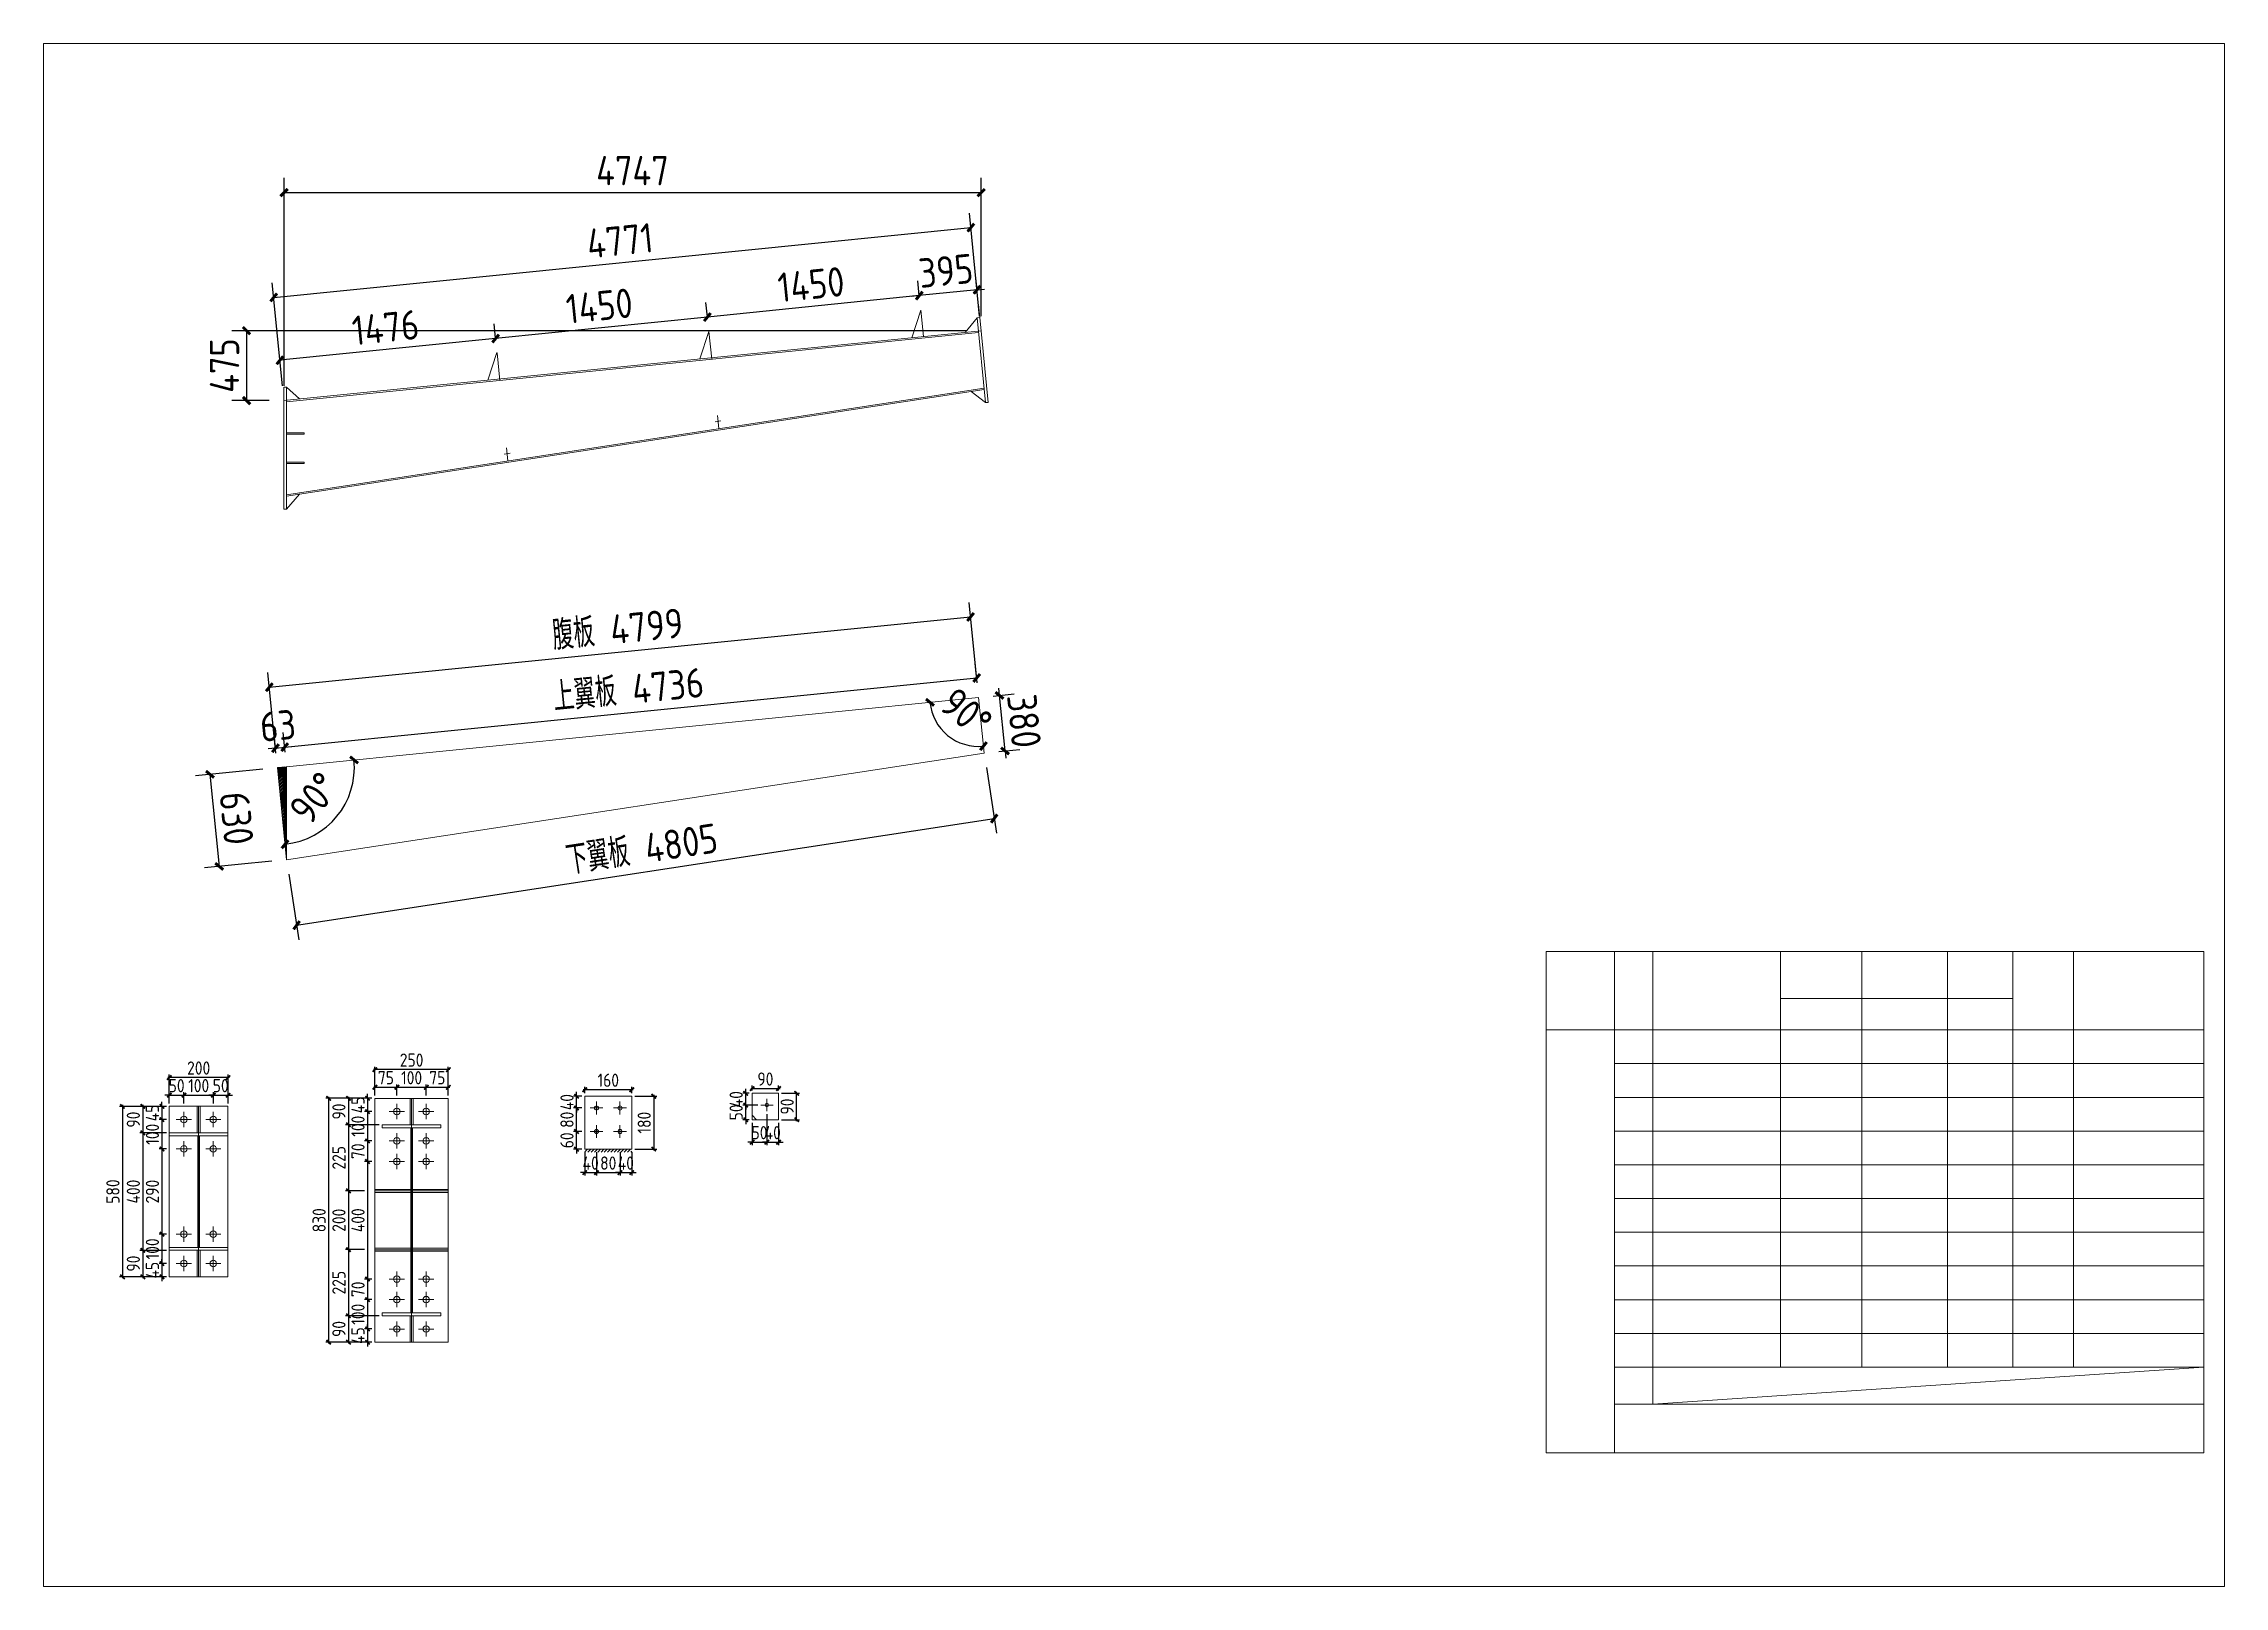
# Model space of a CAD drawing. Extents: x 485428 to 797698, y 56414 to 211814.
# Drawn here: x 733738 to 748588, y 123614 to 134114 of the extents above; entities that cross this region are included whole.
import ezdxf

# ---------------------------------------------------------------- set-up
doc = ezdxf.new("R2010")
doc.units = 0
doc.header["$LTSCALE"] = 1000
doc.header["$MEASUREMENT"] = 0
doc.layers.add('钢架', color=7, linetype='Continuous', lineweight=25)
doc.styles.get("Standard").update_dxf_attribs({"font": 'gbenor.shx', "bigfont": 'gbcbig.shx'})
doc.dimstyles.get("Standard").update_dxf_attribs({"dimscale": 100, "dimtxt": 2, "dimasz": 0.4, "dimexe": 0.5, "dimexo": 1, "dimgap": 0.5, "dimtad": 1, "dimdec": 0, "dimzin": 0, "dimdsep": 46, "dimtxsty": 'Standard', "dimblk": 'ARCHTICK', "dimcen": 0.09, "dimadec": 0, "dimazin": 0, "dimtfac": 1, "dimtdec": 0, "dimtix": 1, "dimtmove": 2, "dimatfit": 3, "dimfxl": 1, "dimtolj": 1, "dimtzin": 0, "dimarcsym": 0})

msp = doc.modelspace()

# ---------------------------------------------------------------- blocks, each defined once
blk = doc.blocks.new('_ArchTick')
at = {"color": 0, "linetype": 'ByBlock', "const_width": 0.4}
blk.add_lwpolyline([(-0.5, -0.5), (0.5, 0.5)], dxfattribs=at)
blk = doc.blocks.new('*D2045')
at = {"color": 3, "lineweight": -2}
for p, q in [((740022, 132160), (735020, 132160)), ((735120, 132160), (735120, 131685)), ((735275, 131685), (735020, 131685))]:
    blk.add_line(p, q, dxfattribs=at)
at = {"layer": 'Defpoints', "color": 0}
for p in [(740122, 132160), (735120, 131685), (735375, 131685)]:
    blk.add_point(p, dxfattribs=at)
at = {"color": 3, "lineweight": -2, "xscale": 50, "yscale": 50, "zscale": 50}
for p, rotation in [((735120, 132160), 90), ((735120, 131685), 270)]:
    blk.add_blockref('_ArchTick', p, dxfattribs=dict(at, rotation=rotation))
at = {"color": 0, "lineweight": 15, "insert": (734970, 131923), "char_height": 200, "attachment_point": 5, "rotation": 90}
blk.add_mtext('\\A1;475', dxfattribs=at)
blk = doc.blocks.new('*D2017')
at = {"color": 3, "lineweight": -2}
for p, q in [((735375, 131785), (735375, 133200)), ((735375, 133100), (740122, 133100)), ((740122, 132260), (740122, 133200))]:
    blk.add_line(p, q, dxfattribs=at)
at = {"layer": 'Defpoints', "color": 0}
for p in [(740122, 133100), (740122, 132160), (735375, 131685)]:
    blk.add_point(p, dxfattribs=at)
at = {"color": 3, "lineweight": -2, "xscale": 50, "yscale": 50, "zscale": 50, "rotation": 180}
blk.add_blockref('_ArchTick', (735375, 133100), dxfattribs=at)
at = {"color": 3, "lineweight": -2, "xscale": 50, "yscale": 50, "zscale": 50}
blk.add_blockref('_ArchTick', (740122, 133100), dxfattribs=at)
at = {"color": 0, "lineweight": 15, "insert": (737748, 133250), "char_height": 200, "attachment_point": 5}
blk.add_mtext('\\A1;4747', dxfattribs=at)
blk = doc.blocks.new('*D2046')
at = {"color": 3, "lineweight": -2}
for p, q in [((739701, 132399), (739691, 132499)), ((740094, 132439), (740084, 132538)), ((739701, 132399), (739651, 132394)), ((740094, 132439), (739701, 132399)), ((740094, 132439), (740144, 132444))]:
    blk.add_line(p, q, dxfattribs=at)
at = {"layer": 'Defpoints', "color": 0}
for p in [(739701, 132399), (740104, 132339), (739711, 132299)]:
    blk.add_point(p, dxfattribs=at)
at = {"color": 3, "lineweight": -2, "xscale": 50, "yscale": 50, "zscale": 50}
for p, rotation in [((740094, 132439), 185.7774216431941), ((739701, 132399), 5.777421643194059)]:
    blk.add_blockref('_ArchTick', p, dxfattribs=dict(at, rotation=rotation))
at = {"color": 0, "lineweight": 15, "insert": (739882, 132568), "char_height": 200, "attachment_point": 5, "rotation": 5.7774}
blk.add_mtext('\\A1;395', dxfattribs=at)
blk = doc.blocks.new('*D2047')
at = {"color": 3, "lineweight": -2}
for p, q in [((739701, 132399), (739691, 132499)), ((738258, 132255), (738248, 132353)), ((739701, 132399), (738258, 132253))]:
    blk.add_line(p, q, dxfattribs=at)
at = {"layer": 'Defpoints', "color": 0}
for p in [(738258, 132253), (739711, 132299), (738268, 132155)]:
    blk.add_point(p, dxfattribs=at)
at = {"color": 3, "lineweight": -2, "xscale": 50, "yscale": 50, "zscale": 50}
for p, rotation in [((739701, 132399), 5.777421643183844), ((738258, 132253), 185.7774216431839)]:
    blk.add_blockref('_ArchTick', p, dxfattribs=dict(at, rotation=rotation))
at = {"color": 0, "lineweight": 15, "insert": (738964, 132475), "char_height": 200, "attachment_point": 5, "rotation": 5.7774}
blk.add_mtext('\\A1;1450', dxfattribs=at)
blk = doc.blocks.new('*D2048')
at = {"color": 3, "lineweight": -2}
for p, q in [((738258, 132255), (738248, 132353)), ((736815, 132109), (736806, 132207)), ((738258, 132253), (736816, 132107))]:
    blk.add_line(p, q, dxfattribs=at)
at = {"layer": 'Defpoints', "color": 0}
for p in [(736816, 132107), (738268, 132155), (736826, 132010)]:
    blk.add_point(p, dxfattribs=at)
at = {"color": 3, "lineweight": -2, "xscale": 50, "yscale": 50, "zscale": 50}
for p, rotation in [((738258, 132253), 5.777421643183844), ((736816, 132107), 185.7774216431839)]:
    blk.add_blockref('_ArchTick', p, dxfattribs=dict(at, rotation=rotation))
at = {"color": 0, "lineweight": 15, "insert": (737522, 132329), "char_height": 200, "attachment_point": 5, "rotation": 5.7774}
blk.add_mtext('\\A1;1450', dxfattribs=at)
blk = doc.blocks.new('*D2049')
at = {"color": 3, "lineweight": -2}
for p, q in [((736815, 132109), (736806, 132207)), ((735365, 131785), (735337, 132058)), ((736816, 132107), (735347, 131959))]:
    blk.add_line(p, q, dxfattribs=at)
at = {"layer": 'Defpoints', "color": 0}
for p in [(735347, 131959), (736826, 132010), (735375, 131685)]:
    blk.add_point(p, dxfattribs=at)
at = {"color": 3, "lineweight": -2, "xscale": 50, "yscale": 50, "zscale": 50}
for p, rotation in [((736816, 132107), 5.777421643183844), ((735347, 131959), 185.7774216431839)]:
    blk.add_blockref('_ArchTick', p, dxfattribs=dict(at, rotation=rotation))
at = {"color": 0, "lineweight": 15, "insert": (736066, 132182), "char_height": 200, "attachment_point": 5, "rotation": 5.7774}
blk.add_mtext('\\A1;1476', dxfattribs=at)
blk = doc.blocks.new('*D2050')
at = {"color": 3, "lineweight": -2}
for p, q in [((740112, 132259), (740042, 132961)), ((735305, 132387), (740052, 132862)), ((735365, 131785), (735295, 132486))]:
    blk.add_line(p, q, dxfattribs=at)
at = {"layer": 'Defpoints', "color": 0}
for p in [(740052, 132862), (740122, 132160), (735375, 131685)]:
    blk.add_point(p, dxfattribs=at)
at = {"color": 3, "lineweight": -2, "xscale": 50, "yscale": 50, "zscale": 50}
for p, rotation in [((740052, 132862), 5.710593136719189), ((735305, 132387), 185.7105931367192)]:
    blk.add_blockref('_ArchTick', p, dxfattribs=dict(at, rotation=rotation))
at = {"color": 0, "lineweight": 15, "insert": (737663, 132773), "char_height": 200, "attachment_point": 5, "rotation": 5.7106}
blk.add_mtext('\\A1;4771', dxfattribs=at)
blk = doc.blocks.new('*D2051')
at = {"color": 3, "lineweight": -2}
for p, q in [((735320, 129286), (735307, 129419)), ((735383, 129292), (735370, 129425)), ((735317, 129319), (735267, 129314)), ((735317, 129319), (735380, 129326)), ((735380, 129326), (735429, 129331))]:
    blk.add_line(p, q, dxfattribs=at)
at = {"layer": 'Defpoints', "color": 0}
for p in [(735380, 129326), (735330, 129187), (735393, 129193)]:
    blk.add_point(p, dxfattribs=at)
at = {"color": 3, "lineweight": -2, "xscale": 50, "yscale": 50, "zscale": 50}
for p, rotation in [((735317, 129319), 5.710593137494398), ((735380, 129326), 185.7105931374944)]:
    blk.add_blockref('_ArchTick', p, dxfattribs=dict(at, rotation=rotation))
at = {"color": 0, "lineweight": 15, "insert": (735333, 129472), "char_height": 200, "attachment_point": 5, "rotation": 5.7106}
blk.add_mtext('\\A1;63', dxfattribs=at)
blk = doc.blocks.new('*D2052')
at = {"color": 3, "lineweight": -2}
for p, q in [((735380, 129326), (740092, 129797)), ((740095, 129764), (740082, 129896)), ((735383, 129292), (735370, 129425))]:
    blk.add_line(p, q, dxfattribs=at)
at = {"layer": 'Defpoints', "color": 0}
for p in [(740092, 129797), (740105, 129664), (735393, 129193)]:
    blk.add_point(p, dxfattribs=at)
at = {"color": 3, "lineweight": -2, "xscale": 50, "yscale": 50, "zscale": 50}
for p, rotation in [((740092, 129797), 5.710593137471134), ((735380, 129326), 185.7105931374711)]:
    blk.add_blockref('_ArchTick', p, dxfattribs=dict(at, rotation=rotation))
at = {"color": 0, "lineweight": 15, "insert": (737720, 129717), "char_height": 200, "attachment_point": 5, "rotation": 5.7106}
blk.add_mtext('\\A1;上翼板 4736', dxfattribs=at)
blk = doc.blocks.new('*D2018')
at = {"color": 3, "lineweight": -2}
for p, q in [((740095, 129764), (740040, 130311)), ((735275, 129734), (740050, 130212)), ((735320, 129286), (735266, 129834))]:
    blk.add_line(p, q, dxfattribs=at)
at = {"layer": 'Defpoints', "color": 0}
for p in [(740050, 130212), (740105, 129664), (735330, 129187)]:
    blk.add_point(p, dxfattribs=at)
at = {"color": 3, "lineweight": -2, "xscale": 50, "yscale": 50, "zscale": 50}
for p, rotation in [((740050, 130212), 5.710593137499912), ((735275, 129734), 185.7105931374999)]:
    blk.add_blockref('_ArchTick', p, dxfattribs=dict(at, rotation=rotation))
at = {"color": 0, "lineweight": 15, "insert": (737647, 130129), "char_height": 200, "attachment_point": 5, "rotation": 5.7106}
blk.add_mtext('\\A1;腹板 4799', dxfattribs=at)
blk = doc.blocks.new('*D2053')
at = {"color": 3, "lineweight": -2}
for p, q in [((740158, 129187), (740226, 128741)), ((735461, 128114), (740211, 128840)), ((735408, 128461), (735476, 128015))]:
    blk.add_line(p, q, dxfattribs=at)
at = {"layer": 'Defpoints', "color": 0}
for p in [(740143, 129286), (740211, 128840), (735393, 128560)]:
    blk.add_point(p, dxfattribs=at)
at = {"color": 3, "lineweight": -2, "xscale": 50, "yscale": 50, "zscale": 50}
for p, rotation in [((740211, 128840), 8.69224909742612), ((735461, 128114), 188.6922490974261)]:
    blk.add_blockref('_ArchTick', p, dxfattribs=dict(at, rotation=rotation))
at = {"color": 0, "lineweight": 15, "insert": (737812, 128632), "char_height": 200, "attachment_point": 5, "rotation": 8.6922}
blk.add_mtext('\\A1;下翼板 4805', dxfattribs=at)
blk = doc.blocks.new('*D2054')
at = {"color": 3, "lineweight": -2}
for p, q in [((740205, 129674), (740347, 129688)), ((740247, 129678), (740242, 129728)), ((740285, 129300), (740247, 129678)), ((740242, 129296), (740385, 129310)), ((740285, 129300), (740290, 129250))]:
    blk.add_line(p, q, dxfattribs=at)
at = {"layer": 'Defpoints', "color": 0}
for p in [(740105, 129664), (740247, 129678), (740143, 129286)]:
    blk.add_point(p, dxfattribs=at)
at = {"color": 3, "lineweight": -2, "xscale": 50, "yscale": 50, "zscale": 50}
for p, rotation in [((740247, 129678), 275.7105931374983), ((740285, 129300), 95.71059313749835)]:
    blk.add_blockref('_ArchTick', p, dxfattribs=dict(at, rotation=rotation))
at = {"color": 0, "lineweight": 15, "insert": (740415, 129504), "char_height": 200, "attachment_point": 5, "rotation": 275.7106}
blk.add_mtext('\\A1;380', dxfattribs=at)
blk = doc.blocks.new('*D2055')
at = {"color": 3, "lineweight": -2}
for p, q in [((735231, 129177), (734772, 129131)), ((734871, 129141), (734934, 128514)), ((735293, 128550), (734834, 128504))]:
    blk.add_line(p, q, dxfattribs=at)
at = {"layer": 'Defpoints', "color": 0}
for p in [(735330, 129187), (734934, 128514), (735393, 128560)]:
    blk.add_point(p, dxfattribs=at)
at = {"color": 3, "lineweight": -2, "xscale": 50, "yscale": 50, "zscale": 50}
for p, rotation in [((734871, 129141), 95.71059313748569), ((734934, 128514), 275.7105931374857)]:
    blk.add_blockref('_ArchTick', p, dxfattribs=dict(at, rotation=rotation))
at = {"color": 0, "lineweight": 15, "insert": (735052, 128842), "char_height": 200, "attachment_point": 5, "rotation": 275.7106}
blk.add_mtext('\\A1;630', dxfattribs=at)
blk = doc.blocks.new('*D2019')
at = {"color": 0, "lineweight": -2}
blk.add_arc((735330, 129187), 524, 275.7106, 5.7106, dxfattribs=at)
at = {"layer": 'Defpoints', "color": 0}
for p in [(740105, 129664), (735330, 129187), (735393, 129193), (735636, 128761), (735393, 128560)]:
    blk.add_point(p, dxfattribs=at)
at = {"color": 0, "lineweight": -2, "xscale": 50, "yscale": 50, "zscale": 50}
for p, rotation in [((735852, 129239), 95.71059313750007), ((735382, 128665), 185.7105931374959)]:
    blk.add_blockref('_ArchTick', p, dxfattribs=dict(at, rotation=rotation))
at = {"color": 0, "lineweight": 15, "insert": (735581, 128981), "char_height": 200, "attachment_point": 5, "rotation": 50.7106}
blk.add_mtext('\\A1;90°', dxfattribs=at)
blk = doc.blocks.new('*D2020')
at = {"color": 3, "lineweight": -2}
for p, q in [((734594, 126901), (734594, 126977)), ((734694, 126901), (734694, 126977)), ((734594, 126957), (734564, 126957)), ((734594, 126957), (734694, 126957)), ((734694, 126957), (734724, 126957))]:
    blk.add_line(p, q, dxfattribs=at)
at = {"layer": 'Defpoints', "color": 0}
for p in [(734594, 126881), (734694, 126957), (734694, 126881)]:
    blk.add_point(p, dxfattribs=at)
at = {"color": 3, "lineweight": -2, "xscale": 30, "yscale": 30, "zscale": 30}
blk.add_blockref('_ArchTick', (734594, 126957), dxfattribs=at)
at = {"color": 3, "lineweight": -2, "xscale": 30, "yscale": 30, "zscale": 30, "rotation": 180}
blk.add_blockref('_ArchTick', (734694, 126957), dxfattribs=at)
at = {"color": 0, "lineweight": 15, "insert": (734644, 127022), "char_height": 90, "attachment_point": 5}
blk.add_mtext('\\A1;50', dxfattribs=at)
blk = doc.blocks.new('*D1998')
at = {"color": 3, "lineweight": -2}
for p, q in [((734694, 126901), (734694, 126977)), ((734894, 126901), (734894, 126977)), ((734684, 126957), (734904, 126957))]:
    blk.add_line(p, q, dxfattribs=at)
at = {"layer": 'Defpoints', "color": 0}
for p in [(734694, 126881), (734894, 126957), (734894, 126881)]:
    blk.add_point(p, dxfattribs=at)
at = {"color": 3, "lineweight": -2, "xscale": 30, "yscale": 30, "zscale": 30, "rotation": 180}
blk.add_blockref('_ArchTick', (734694, 126957), dxfattribs=at)
at = {"color": 3, "lineweight": -2, "xscale": 30, "yscale": 30, "zscale": 30}
blk.add_blockref('_ArchTick', (734894, 126957), dxfattribs=at)
at = {"color": 0, "lineweight": 15, "insert": (734794, 127022), "char_height": 90, "attachment_point": 5}
blk.add_mtext('\\A1;100', dxfattribs=at)
blk = doc.blocks.new('*D2021')
at = {"color": 3, "lineweight": -2}
for p, q in [((734894, 126901), (734894, 126977)), ((734994, 126901), (734994, 126977)), ((734894, 126957), (734864, 126957)), ((734894, 126957), (734994, 126957)), ((734994, 126957), (735024, 126957))]:
    blk.add_line(p, q, dxfattribs=at)
at = {"layer": 'Defpoints', "color": 0}
for p in [(734894, 126881), (734994, 126957), (734994, 126881)]:
    blk.add_point(p, dxfattribs=at)
at = {"color": 3, "lineweight": -2, "xscale": 30, "yscale": 30, "zscale": 30}
blk.add_blockref('_ArchTick', (734894, 126957), dxfattribs=at)
at = {"color": 3, "lineweight": -2, "xscale": 30, "yscale": 30, "zscale": 30, "rotation": 180}
blk.add_blockref('_ArchTick', (734994, 126957), dxfattribs=at)
at = {"color": 0, "lineweight": 15, "insert": (734944, 127022), "char_height": 90, "attachment_point": 5}
blk.add_mtext('\\A1;50', dxfattribs=at)
blk = doc.blocks.new('*D1999')
at = {"color": 3, "lineweight": -2}
for p, q in [((734574, 126881), (734524, 126881)), ((734544, 126881), (734544, 126911)), ((734544, 126881), (734544, 126791)), ((734574, 126791), (734524, 126791)), ((734544, 126791), (734544, 126761))]:
    blk.add_line(p, q, dxfattribs=at)
at = {"layer": 'Defpoints', "color": 0}
for p in [(734594, 126881), (734544, 126791), (734594, 126791)]:
    blk.add_point(p, dxfattribs=at)
at = {"color": 3, "lineweight": -2, "xscale": 30, "yscale": 30, "zscale": 30}
for p, rotation in [((734544, 126881), 270), ((734544, 126791), 90)]:
    blk.add_blockref('_ArchTick', p, dxfattribs=dict(at, rotation=rotation))
at = {"color": 0, "lineweight": 15, "insert": (734479, 126836), "char_height": 90, "attachment_point": 5, "rotation": 90}
blk.add_mtext('\\A1;45', dxfattribs=at)
blk = doc.blocks.new('*D2000')
at = {"color": 3, "lineweight": -2}
for p, q in [((734574, 126791), (734524, 126791)), ((734544, 126801), (734544, 126581)), ((734574, 126591), (734524, 126591))]:
    blk.add_line(p, q, dxfattribs=at)
at = {"layer": 'Defpoints', "color": 0}
for p in [(734594, 126791), (734544, 126591), (734594, 126591)]:
    blk.add_point(p, dxfattribs=at)
at = {"color": 3, "lineweight": -2, "xscale": 30, "yscale": 30, "zscale": 30}
for p, rotation in [((734544, 126791), 90), ((734544, 126591), 270)]:
    blk.add_blockref('_ArchTick', p, dxfattribs=dict(at, rotation=rotation))
at = {"color": 0, "lineweight": 15, "insert": (734479, 126691), "char_height": 90, "attachment_point": 5, "rotation": 90}
blk.add_mtext('\\A1;100', dxfattribs=at)
blk = doc.blocks.new('*D2001')
at = {"color": 3, "lineweight": -2}
for p, q in [((734574, 126591), (734524, 126591)), ((734544, 126601), (734544, 126001)), ((734574, 126011), (734524, 126011))]:
    blk.add_line(p, q, dxfattribs=at)
at = {"layer": 'Defpoints', "color": 0}
for p in [(734594, 126591), (734544, 126011), (734594, 126011)]:
    blk.add_point(p, dxfattribs=at)
at = {"color": 3, "lineweight": -2, "xscale": 30, "yscale": 30, "zscale": 30}
for p, rotation in [((734544, 126591), 90), ((734544, 126011), 270)]:
    blk.add_blockref('_ArchTick', p, dxfattribs=dict(at, rotation=rotation))
at = {"color": 0, "lineweight": 15, "insert": (734479, 126301), "char_height": 90, "attachment_point": 5, "rotation": 90}
blk.add_mtext('\\A1;290', dxfattribs=at)
blk = doc.blocks.new('*D2002')
at = {"color": 3, "lineweight": -2}
for p, q in [((734574, 126011), (734524, 126011)), ((734544, 126021), (734544, 125801)), ((734574, 125811), (734524, 125811))]:
    blk.add_line(p, q, dxfattribs=at)
at = {"layer": 'Defpoints', "color": 0}
for p in [(734594, 126011), (734544, 125811), (734594, 125811)]:
    blk.add_point(p, dxfattribs=at)
at = {"color": 3, "lineweight": -2, "xscale": 30, "yscale": 30, "zscale": 30}
for p, rotation in [((734544, 126011), 90), ((734544, 125811), 270)]:
    blk.add_blockref('_ArchTick', p, dxfattribs=dict(at, rotation=rotation))
at = {"color": 0, "lineweight": 15, "insert": (734479, 125911), "char_height": 90, "attachment_point": 5, "rotation": 90}
blk.add_mtext('\\A1;100', dxfattribs=at)
blk = doc.blocks.new('*D2003')
at = {"color": 3, "lineweight": -2}
for p, q in [((734574, 125811), (734524, 125811)), ((734544, 125811), (734544, 125841)), ((734544, 125811), (734544, 125721)), ((734574, 125721), (734524, 125721)), ((734544, 125721), (734544, 125691))]:
    blk.add_line(p, q, dxfattribs=at)
at = {"layer": 'Defpoints', "color": 0}
for p in [(734594, 125811), (734544, 125721), (734594, 125721)]:
    blk.add_point(p, dxfattribs=at)
at = {"color": 3, "lineweight": -2, "xscale": 30, "yscale": 30, "zscale": 30}
for p, rotation in [((734544, 125811), 270), ((734544, 125721), 90)]:
    blk.add_blockref('_ArchTick', p, dxfattribs=dict(at, rotation=rotation))
at = {"color": 0, "lineweight": 15, "insert": (734479, 125766), "char_height": 90, "attachment_point": 5, "rotation": 90}
blk.add_mtext('\\A1;45', dxfattribs=at)
blk = doc.blocks.new('*D2022')
at = {"color": 3, "lineweight": -2}
for p, q in [((734574, 126881), (734394, 126881)), ((734414, 126891), (734414, 126691)), ((734574, 126701), (734394, 126701))]:
    blk.add_line(p, q, dxfattribs=at)
at = {"layer": 'Defpoints', "color": 0}
for p in [(734594, 126881), (734414, 126701), (734594, 126701)]:
    blk.add_point(p, dxfattribs=at)
at = {"color": 3, "lineweight": -2, "xscale": 30, "yscale": 30, "zscale": 30}
for p, rotation in [((734414, 126881), 90), ((734414, 126701), 270)]:
    blk.add_blockref('_ArchTick', p, dxfattribs=dict(at, rotation=rotation))
at = {"color": 0, "lineweight": 15, "insert": (734349, 126791), "char_height": 90, "attachment_point": 5, "rotation": 90}
blk.add_mtext('\\A1;90', dxfattribs=at)
blk = doc.blocks.new('*D2023')
at = {"color": 3, "lineweight": -2}
for p, q in [((734574, 126701), (734394, 126701)), ((734414, 126711), (734414, 125891)), ((734574, 125901), (734394, 125901))]:
    blk.add_line(p, q, dxfattribs=at)
at = {"layer": 'Defpoints', "color": 0}
for p in [(734594, 126701), (734414, 125901), (734594, 125901)]:
    blk.add_point(p, dxfattribs=at)
at = {"color": 3, "lineweight": -2, "xscale": 30, "yscale": 30, "zscale": 30}
for p, rotation in [((734414, 126701), 90), ((734414, 125901), 270)]:
    blk.add_blockref('_ArchTick', p, dxfattribs=dict(at, rotation=rotation))
at = {"color": 0, "lineweight": 15, "insert": (734349, 126301), "char_height": 90, "attachment_point": 5, "rotation": 90}
blk.add_mtext('\\A1;400', dxfattribs=at)
blk = doc.blocks.new('*D2024')
at = {"color": 3, "lineweight": -2}
for p, q in [((734574, 125901), (734394, 125901)), ((734414, 125911), (734414, 125711)), ((734574, 125721), (734394, 125721))]:
    blk.add_line(p, q, dxfattribs=at)
at = {"layer": 'Defpoints', "color": 0}
for p in [(734594, 125901), (734414, 125721), (734594, 125721)]:
    blk.add_point(p, dxfattribs=at)
at = {"color": 3, "lineweight": -2, "xscale": 30, "yscale": 30, "zscale": 30}
for p, rotation in [((734414, 125901), 90), ((734414, 125721), 270)]:
    blk.add_blockref('_ArchTick', p, dxfattribs=dict(at, rotation=rotation))
at = {"color": 0, "lineweight": 15, "insert": (734349, 125811), "char_height": 90, "attachment_point": 5, "rotation": 90}
blk.add_mtext('\\A1;90', dxfattribs=at)
blk = doc.blocks.new('*D2025')
at = {"color": 3, "lineweight": -2}
for p, q in [((734574, 126881), (734255, 126881)), ((734275, 126891), (734275, 125711)), ((734574, 125721), (734255, 125721))]:
    blk.add_line(p, q, dxfattribs=at)
at = {"layer": 'Defpoints', "color": 0}
for p in [(734594, 126881), (734275, 125721), (734594, 125721)]:
    blk.add_point(p, dxfattribs=at)
at = {"color": 3, "lineweight": -2, "xscale": 30, "yscale": 30, "zscale": 30}
for p, rotation in [((734275, 126881), 90), ((734275, 125721), 270)]:
    blk.add_blockref('_ArchTick', p, dxfattribs=dict(at, rotation=rotation))
at = {"color": 0, "lineweight": 15, "insert": (734210, 126301), "char_height": 90, "attachment_point": 5, "rotation": 90}
blk.add_mtext('\\A1;580', dxfattribs=at)
blk = doc.blocks.new('*D2026')
at = {"color": 3, "lineweight": -2}
for p, q in [((735004, 127077), (734584, 127077)), ((734594, 126901), (734594, 127097)), ((734994, 126901), (734994, 127097))]:
    blk.add_line(p, q, dxfattribs=at)
at = {"layer": 'Defpoints', "color": 0}
for p in [(734594, 127077), (734594, 126881), (734994, 126881)]:
    blk.add_point(p, dxfattribs=at)
at = {"color": 3, "lineweight": -2, "xscale": 30, "yscale": 30, "zscale": 30, "rotation": 180}
blk.add_blockref('_ArchTick', (734594, 127077), dxfattribs=at)
at = {"color": 3, "lineweight": -2, "xscale": 30, "yscale": 30, "zscale": 30}
blk.add_blockref('_ArchTick', (734994, 127077), dxfattribs=at)
at = {"color": 0, "lineweight": 15, "insert": (734794, 127142), "char_height": 90, "attachment_point": 5}
blk.add_mtext('\\A1;200', dxfattribs=at)
blk = doc.blocks.new('*D2027')
at = {"color": 3, "lineweight": -2}
for p, q in [((735984, 127011), (736154, 127011)), ((735994, 126956), (735994, 127031)), ((736144, 126956), (736144, 127031))]:
    blk.add_line(p, q, dxfattribs=at)
at = {"layer": 'Defpoints', "color": 0}
for p in [(736144, 127011), (735994, 126936), (736144, 126936)]:
    blk.add_point(p, dxfattribs=at)
at = {"color": 3, "lineweight": -2, "xscale": 30, "yscale": 30, "zscale": 30, "rotation": 180}
blk.add_blockref('_ArchTick', (735994, 127011), dxfattribs=at)
at = {"color": 3, "lineweight": -2, "xscale": 30, "yscale": 30, "zscale": 30}
blk.add_blockref('_ArchTick', (736144, 127011), dxfattribs=at)
at = {"color": 0, "lineweight": 15, "insert": (736069, 127076), "char_height": 90, "attachment_point": 5}
blk.add_mtext('\\A1;75', dxfattribs=at)
blk = doc.blocks.new('*D2004')
at = {"color": 3, "lineweight": -2}
for p, q in [((736134, 127011), (736354, 127011)), ((736144, 126956), (736144, 127031)), ((736344, 126956), (736344, 127031))]:
    blk.add_line(p, q, dxfattribs=at)
at = {"layer": 'Defpoints', "color": 0}
for p in [(736344, 127011), (736144, 126936), (736344, 126936)]:
    blk.add_point(p, dxfattribs=at)
at = {"color": 3, "lineweight": -2, "xscale": 30, "yscale": 30, "zscale": 30, "rotation": 180}
blk.add_blockref('_ArchTick', (736144, 127011), dxfattribs=at)
at = {"color": 3, "lineweight": -2, "xscale": 30, "yscale": 30, "zscale": 30}
blk.add_blockref('_ArchTick', (736344, 127011), dxfattribs=at)
at = {"color": 0, "lineweight": 15, "insert": (736244, 127076), "char_height": 90, "attachment_point": 5}
blk.add_mtext('\\A1;100', dxfattribs=at)
blk = doc.blocks.new('*D2028')
at = {"color": 3, "lineweight": -2}
for p, q in [((736334, 127011), (736504, 127011)), ((736344, 126956), (736344, 127031)), ((736494, 126956), (736494, 127031))]:
    blk.add_line(p, q, dxfattribs=at)
at = {"layer": 'Defpoints', "color": 0}
for p in [(736494, 127011), (736344, 126936), (736494, 126936)]:
    blk.add_point(p, dxfattribs=at)
at = {"color": 3, "lineweight": -2, "xscale": 30, "yscale": 30, "zscale": 30, "rotation": 180}
blk.add_blockref('_ArchTick', (736344, 127011), dxfattribs=at)
at = {"color": 3, "lineweight": -2, "xscale": 30, "yscale": 30, "zscale": 30}
blk.add_blockref('_ArchTick', (736494, 127011), dxfattribs=at)
at = {"color": 0, "lineweight": 15, "insert": (736419, 127076), "char_height": 90, "attachment_point": 5}
blk.add_mtext('\\A1;75', dxfattribs=at)
blk = doc.blocks.new('*D2005')
at = {"color": 3, "lineweight": -2}
for p, q in [((735974, 126936), (735924, 126936)), ((735974, 126846), (735924, 126846)), ((735944, 126936), (735944, 126966)), ((735944, 126936), (735944, 126846)), ((735944, 126846), (735944, 126816))]:
    blk.add_line(p, q, dxfattribs=at)
at = {"layer": 'Defpoints', "color": 0}
for p in [(735944, 126846), (735994, 126936), (735994, 126846)]:
    blk.add_point(p, dxfattribs=at)
at = {"color": 3, "lineweight": -2, "xscale": 30, "yscale": 30, "zscale": 30}
for p, rotation in [((735944, 126936), 270), ((735944, 126846), 90)]:
    blk.add_blockref('_ArchTick', p, dxfattribs=dict(at, rotation=rotation))
at = {"color": 0, "lineweight": 15, "insert": (735879, 126891), "char_height": 90, "attachment_point": 5, "rotation": 90}
blk.add_mtext('\\A1;45', dxfattribs=at)
blk = doc.blocks.new('*D2006')
at = {"color": 3, "lineweight": -2}
for p, q in [((735974, 126846), (735924, 126846)), ((735944, 126856), (735944, 126636)), ((735974, 126646), (735924, 126646))]:
    blk.add_line(p, q, dxfattribs=at)
at = {"layer": 'Defpoints', "color": 0}
for p in [(735994, 126846), (735944, 126646), (735994, 126646)]:
    blk.add_point(p, dxfattribs=at)
at = {"color": 3, "lineweight": -2, "xscale": 30, "yscale": 30, "zscale": 30}
for p, rotation in [((735944, 126846), 90), ((735944, 126646), 270)]:
    blk.add_blockref('_ArchTick', p, dxfattribs=dict(at, rotation=rotation))
at = {"color": 0, "lineweight": 15, "insert": (735879, 126746), "char_height": 90, "attachment_point": 5, "rotation": 90}
blk.add_mtext('\\A1;100', dxfattribs=at)
blk = doc.blocks.new('*D2007')
at = {"color": 3, "lineweight": -2}
for p, q in [((735974, 126646), (735924, 126646)), ((735944, 126656), (735944, 126496)), ((735974, 126506), (735924, 126506))]:
    blk.add_line(p, q, dxfattribs=at)
at = {"layer": 'Defpoints', "color": 0}
for p in [(735994, 126646), (735944, 126506), (735994, 126506)]:
    blk.add_point(p, dxfattribs=at)
at = {"color": 3, "lineweight": -2, "xscale": 30, "yscale": 30, "zscale": 30}
for p, rotation in [((735944, 126646), 90), ((735944, 126506), 270)]:
    blk.add_blockref('_ArchTick', p, dxfattribs=dict(at, rotation=rotation))
at = {"color": 0, "lineweight": 15, "insert": (735879, 126576), "char_height": 90, "attachment_point": 5, "rotation": 90}
blk.add_mtext('\\A1;70', dxfattribs=at)
blk = doc.blocks.new('*D2008')
at = {"color": 3, "lineweight": -2}
for p, q in [((735974, 126506), (735924, 126506)), ((735944, 126516), (735944, 125696)), ((735974, 125706), (735924, 125706))]:
    blk.add_line(p, q, dxfattribs=at)
at = {"layer": 'Defpoints', "color": 0}
for p in [(735994, 126506), (735944, 125706), (735994, 125706)]:
    blk.add_point(p, dxfattribs=at)
at = {"color": 3, "lineweight": -2, "xscale": 30, "yscale": 30, "zscale": 30}
for p, rotation in [((735944, 126506), 90), ((735944, 125706), 270)]:
    blk.add_blockref('_ArchTick', p, dxfattribs=dict(at, rotation=rotation))
at = {"color": 0, "lineweight": 15, "insert": (735879, 126106), "char_height": 90, "attachment_point": 5, "rotation": 90}
blk.add_mtext('\\A1;400', dxfattribs=at)
blk = doc.blocks.new('*D2009')
at = {"color": 3, "lineweight": -2}
for p, q in [((735974, 125706), (735924, 125706)), ((735944, 125716), (735944, 125556)), ((735974, 125566), (735924, 125566))]:
    blk.add_line(p, q, dxfattribs=at)
at = {"layer": 'Defpoints', "color": 0}
for p in [(735994, 125706), (735944, 125566), (735994, 125566)]:
    blk.add_point(p, dxfattribs=at)
at = {"color": 3, "lineweight": -2, "xscale": 30, "yscale": 30, "zscale": 30}
for p, rotation in [((735944, 125706), 90), ((735944, 125566), 270)]:
    blk.add_blockref('_ArchTick', p, dxfattribs=dict(at, rotation=rotation))
at = {"color": 0, "lineweight": 15, "insert": (735879, 125636), "char_height": 90, "attachment_point": 5, "rotation": 90}
blk.add_mtext('\\A1;70', dxfattribs=at)
blk = doc.blocks.new('*D2010')
at = {"color": 3, "lineweight": -2}
for p, q in [((735974, 125566), (735924, 125566)), ((735944, 125576), (735944, 125356)), ((735974, 125366), (735924, 125366))]:
    blk.add_line(p, q, dxfattribs=at)
at = {"layer": 'Defpoints', "color": 0}
for p in [(735994, 125566), (735944, 125366), (735994, 125366)]:
    blk.add_point(p, dxfattribs=at)
at = {"color": 3, "lineweight": -2, "xscale": 30, "yscale": 30, "zscale": 30}
for p, rotation in [((735944, 125566), 90), ((735944, 125366), 270)]:
    blk.add_blockref('_ArchTick', p, dxfattribs=dict(at, rotation=rotation))
at = {"color": 0, "lineweight": 15, "insert": (735879, 125466), "char_height": 90, "attachment_point": 5, "rotation": 90}
blk.add_mtext('\\A1;100', dxfattribs=at)
blk = doc.blocks.new('*D2029')
at = {"color": 3, "lineweight": -2}
for p, q in [((735974, 125366), (735924, 125366)), ((735944, 125366), (735944, 125396)), ((735944, 125366), (735944, 125276)), ((735974, 125276), (735924, 125276)), ((735944, 125276), (735944, 125246))]:
    blk.add_line(p, q, dxfattribs=at)
at = {"layer": 'Defpoints', "color": 0}
for p in [(735994, 125366), (735944, 125276), (735994, 125276)]:
    blk.add_point(p, dxfattribs=at)
at = {"color": 3, "lineweight": -2, "xscale": 30, "yscale": 30, "zscale": 30}
for p, rotation in [((735944, 125366), 270), ((735944, 125276), 90)]:
    blk.add_blockref('_ArchTick', p, dxfattribs=dict(at, rotation=rotation))
at = {"color": 0, "lineweight": 15, "insert": (735879, 125321), "char_height": 90, "attachment_point": 5, "rotation": 90}
blk.add_mtext('\\A1;45', dxfattribs=at)
blk = doc.blocks.new('*D2030')
at = {"color": 3, "lineweight": -2}
for p, q in [((735974, 126936), (735794, 126936)), ((735814, 126946), (735814, 126746)), ((736024, 126756), (735794, 126756))]:
    blk.add_line(p, q, dxfattribs=at)
at = {"layer": 'Defpoints', "color": 0}
for p in [(735994, 126936), (735814, 126756), (736044, 126756)]:
    blk.add_point(p, dxfattribs=at)
at = {"color": 3, "lineweight": -2, "xscale": 30, "yscale": 30, "zscale": 30}
for p, rotation in [((735814, 126936), 90), ((735814, 126756), 270)]:
    blk.add_blockref('_ArchTick', p, dxfattribs=dict(at, rotation=rotation))
at = {"color": 0, "lineweight": 15, "insert": (735749, 126846), "char_height": 90, "attachment_point": 5, "rotation": 90}
blk.add_mtext('\\A1;90', dxfattribs=at)
blk = doc.blocks.new('*D2031')
at = {"color": 3, "lineweight": -2}
for p, q in [((736024, 126756), (735794, 126756)), ((735814, 126766), (735814, 126296)), ((735924, 126306), (735794, 126306))]:
    blk.add_line(p, q, dxfattribs=at)
at = {"layer": 'Defpoints', "color": 0}
for p in [(736044, 126756), (735814, 126306), (735944, 126306)]:
    blk.add_point(p, dxfattribs=at)
at = {"color": 3, "lineweight": -2, "xscale": 30, "yscale": 30, "zscale": 30}
for p, rotation in [((735814, 126756), 90), ((735814, 126306), 270)]:
    blk.add_blockref('_ArchTick', p, dxfattribs=dict(at, rotation=rotation))
at = {"color": 0, "lineweight": 15, "insert": (735749, 126531), "char_height": 90, "attachment_point": 5, "rotation": 90}
blk.add_mtext('\\A1;225', dxfattribs=at)
blk = doc.blocks.new('*D2011')
at = {"color": 3, "lineweight": -2}
for p, q in [((735924, 126306), (735794, 126306)), ((735814, 126316), (735814, 125896)), ((735924, 125906), (735794, 125906))]:
    blk.add_line(p, q, dxfattribs=at)
at = {"layer": 'Defpoints', "color": 0}
for p in [(735944, 126306), (735814, 125906), (735944, 125906)]:
    blk.add_point(p, dxfattribs=at)
at = {"color": 3, "lineweight": -2, "xscale": 30, "yscale": 30, "zscale": 30}
for p, rotation in [((735814, 126306), 90), ((735814, 125906), 270)]:
    blk.add_blockref('_ArchTick', p, dxfattribs=dict(at, rotation=rotation))
at = {"color": 0, "lineweight": 15, "insert": (735749, 126106), "char_height": 90, "attachment_point": 5, "rotation": 90}
blk.add_mtext('\\A1;200', dxfattribs=at)
blk = doc.blocks.new('*D2032')
at = {"color": 3, "lineweight": -2}
for p, q in [((735924, 125906), (735794, 125906)), ((735814, 125916), (735814, 125446)), ((736024, 125456), (735794, 125456))]:
    blk.add_line(p, q, dxfattribs=at)
at = {"layer": 'Defpoints', "color": 0}
for p in [(735944, 125906), (735814, 125456), (736044, 125456)]:
    blk.add_point(p, dxfattribs=at)
at = {"color": 3, "lineweight": -2, "xscale": 30, "yscale": 30, "zscale": 30}
for p, rotation in [((735814, 125906), 90), ((735814, 125456), 270)]:
    blk.add_blockref('_ArchTick', p, dxfattribs=dict(at, rotation=rotation))
at = {"color": 0, "lineweight": 15, "insert": (735749, 125681), "char_height": 90, "attachment_point": 5, "rotation": 90}
blk.add_mtext('\\A1;225', dxfattribs=at)
blk = doc.blocks.new('*D2033')
at = {"color": 3, "lineweight": -2}
for p, q in [((736024, 125456), (735794, 125456)), ((735814, 125466), (735814, 125266)), ((735974, 125276), (735794, 125276))]:
    blk.add_line(p, q, dxfattribs=at)
at = {"layer": 'Defpoints', "color": 0}
for p in [(736044, 125456), (735814, 125276), (735994, 125276)]:
    blk.add_point(p, dxfattribs=at)
at = {"color": 3, "lineweight": -2, "xscale": 30, "yscale": 30, "zscale": 30}
for p, rotation in [((735814, 125456), 90), ((735814, 125276), 270)]:
    blk.add_blockref('_ArchTick', p, dxfattribs=dict(at, rotation=rotation))
at = {"color": 0, "lineweight": 15, "insert": (735749, 125366), "char_height": 90, "attachment_point": 5, "rotation": 90}
blk.add_mtext('\\A1;90', dxfattribs=at)
blk = doc.blocks.new('*D2034')
at = {"color": 3, "lineweight": -2}
for p, q in [((735974, 126936), (735659, 126936)), ((735679, 126946), (735679, 125266)), ((735974, 125276), (735659, 125276))]:
    blk.add_line(p, q, dxfattribs=at)
at = {"layer": 'Defpoints', "color": 0}
for p in [(735994, 126936), (735679, 125276), (735994, 125276)]:
    blk.add_point(p, dxfattribs=at)
at = {"color": 3, "lineweight": -2, "xscale": 30, "yscale": 30, "zscale": 30}
for p, rotation in [((735679, 126936), 90), ((735679, 125276), 270)]:
    blk.add_blockref('_ArchTick', p, dxfattribs=dict(at, rotation=rotation))
at = {"color": 0, "lineweight": 15, "insert": (735614, 126106), "char_height": 90, "attachment_point": 5, "rotation": 90}
blk.add_mtext('\\A1;830', dxfattribs=at)
blk = doc.blocks.new('*D2035')
at = {"color": 3, "lineweight": -2}
for p, q in [((736504, 127131), (735984, 127131)), ((735994, 126956), (735994, 127151)), ((736494, 126956), (736494, 127151))]:
    blk.add_line(p, q, dxfattribs=at)
at = {"layer": 'Defpoints', "color": 0}
for p in [(735994, 127131), (735994, 126936), (736494, 126936)]:
    blk.add_point(p, dxfattribs=at)
at = {"color": 3, "lineweight": -2, "xscale": 30, "yscale": 30, "zscale": 30, "rotation": 180}
blk.add_blockref('_ArchTick', (735994, 127131), dxfattribs=at)
at = {"color": 3, "lineweight": -2, "xscale": 30, "yscale": 30, "zscale": 30}
blk.add_blockref('_ArchTick', (736494, 127131), dxfattribs=at)
at = {"color": 0, "lineweight": 15, "insert": (736244, 127196), "char_height": 90, "attachment_point": 5}
blk.add_mtext('\\A1;250', dxfattribs=at)
blk = doc.blocks.new('*D2036')
at = {"color": 3, "lineweight": -2}
for p, q in [((737423, 126570), (737423, 126410)), ((737503, 126570), (737503, 126410)), ((737423, 126430), (737393, 126430)), ((737423, 126430), (737503, 126430)), ((737503, 126430), (737533, 126430))]:
    blk.add_line(p, q, dxfattribs=at)
at = {"layer": 'Defpoints', "color": 0}
for p in [(737423, 126590), (737503, 126590), (737503, 126430)]:
    blk.add_point(p, dxfattribs=at)
at = {"color": 3, "lineweight": -2, "xscale": 30, "yscale": 30, "zscale": 30}
blk.add_blockref('_ArchTick', (737423, 126430), dxfattribs=at)
at = {"color": 3, "lineweight": -2, "xscale": 30, "yscale": 30, "zscale": 30, "rotation": 180}
blk.add_blockref('_ArchTick', (737503, 126430), dxfattribs=at)
at = {"color": 0, "lineweight": 15, "insert": (737463, 126495), "char_height": 90, "attachment_point": 5}
blk.add_mtext('\\A1;40', dxfattribs=at)
blk = doc.blocks.new('*D2012')
at = {"color": 3, "lineweight": -2}
for p, q in [((737503, 126570), (737503, 126410)), ((737663, 126570), (737663, 126410)), ((737493, 126430), (737673, 126430))]:
    blk.add_line(p, q, dxfattribs=at)
at = {"layer": 'Defpoints', "color": 0}
for p in [(737503, 126590), (737663, 126590), (737663, 126430)]:
    blk.add_point(p, dxfattribs=at)
at = {"color": 3, "lineweight": -2, "xscale": 30, "yscale": 30, "zscale": 30, "rotation": 180}
blk.add_blockref('_ArchTick', (737503, 126430), dxfattribs=at)
at = {"color": 3, "lineweight": -2, "xscale": 30, "yscale": 30, "zscale": 30}
blk.add_blockref('_ArchTick', (737663, 126430), dxfattribs=at)
at = {"color": 0, "lineweight": 15, "insert": (737583, 126495), "char_height": 90, "attachment_point": 5}
blk.add_mtext('\\A1;80', dxfattribs=at)
blk = doc.blocks.new('*D2013')
at = {"color": 3, "lineweight": -2}
for p, q in [((737663, 126570), (737663, 126410)), ((737743, 126570), (737743, 126410)), ((737663, 126430), (737633, 126430)), ((737663, 126430), (737743, 126430)), ((737743, 126430), (737773, 126430))]:
    blk.add_line(p, q, dxfattribs=at)
at = {"layer": 'Defpoints', "color": 0}
for p in [(737663, 126590), (737743, 126590), (737743, 126430)]:
    blk.add_point(p, dxfattribs=at)
at = {"color": 3, "lineweight": -2, "xscale": 30, "yscale": 30, "zscale": 30}
blk.add_blockref('_ArchTick', (737663, 126430), dxfattribs=at)
at = {"color": 3, "lineweight": -2, "xscale": 30, "yscale": 30, "zscale": 30, "rotation": 180}
blk.add_blockref('_ArchTick', (737743, 126430), dxfattribs=at)
at = {"color": 0, "lineweight": 15, "insert": (737703, 126495), "char_height": 90, "attachment_point": 5}
blk.add_mtext('\\A1;40', dxfattribs=at)
blk = doc.blocks.new('*D2014')
at = {"color": 3, "lineweight": -2}
for p, q in [((737403, 126710), (737347, 126710)), ((737367, 126710), (737367, 126740)), ((737367, 126590), (737367, 126710)), ((737403, 126590), (737347, 126590)), ((737367, 126590), (737367, 126560))]:
    blk.add_line(p, q, dxfattribs=at)
at = {"layer": 'Defpoints', "color": 0}
for p in [(737367, 126710), (737423, 126710), (737423, 126590)]:
    blk.add_point(p, dxfattribs=at)
at = {"color": 3, "lineweight": -2, "xscale": 30, "yscale": 30, "zscale": 30}
for p, rotation in [((737367, 126710), 270), ((737367, 126590), 90)]:
    blk.add_blockref('_ArchTick', p, dxfattribs=dict(at, rotation=rotation))
at = {"color": 0, "lineweight": 15, "insert": (737302, 126650), "char_height": 90, "attachment_point": 5, "rotation": 90}
blk.add_mtext('\\A1;60', dxfattribs=at)
blk = doc.blocks.new('*D2015')
at = {"color": 3, "lineweight": -2}
for p, q in [((737403, 126870), (737347, 126870)), ((737367, 126700), (737367, 126880)), ((737403, 126710), (737347, 126710))]:
    blk.add_line(p, q, dxfattribs=at)
at = {"layer": 'Defpoints', "color": 0}
for p in [(737367, 126870), (737423, 126870), (737423, 126710)]:
    blk.add_point(p, dxfattribs=at)
at = {"color": 3, "lineweight": -2, "xscale": 30, "yscale": 30, "zscale": 30}
for p, rotation in [((737367, 126870), 90), ((737367, 126710), 270)]:
    blk.add_blockref('_ArchTick', p, dxfattribs=dict(at, rotation=rotation))
at = {"color": 0, "lineweight": 15, "insert": (737302, 126790), "char_height": 90, "attachment_point": 5, "rotation": 90}
blk.add_mtext('\\A1;80', dxfattribs=at)
blk = doc.blocks.new('*D2037')
at = {"color": 3, "lineweight": -2}
for p, q in [((737367, 126950), (737367, 126980)), ((737403, 126950), (737347, 126950)), ((737403, 126870), (737347, 126870)), ((737367, 126870), (737367, 126950)), ((737367, 126870), (737367, 126840))]:
    blk.add_line(p, q, dxfattribs=at)
at = {"layer": 'Defpoints', "color": 0}
for p in [(737367, 126950), (737423, 126950), (737423, 126870)]:
    blk.add_point(p, dxfattribs=at)
at = {"color": 3, "lineweight": -2, "xscale": 30, "yscale": 30, "zscale": 30}
for p, rotation in [((737367, 126950), 270), ((737367, 126870), 90)]:
    blk.add_blockref('_ArchTick', p, dxfattribs=dict(at, rotation=rotation))
at = {"color": 0, "lineweight": 15, "insert": (737302, 126910), "char_height": 90, "attachment_point": 5, "rotation": 90}
blk.add_mtext('\\A1;40', dxfattribs=at)
blk = doc.blocks.new('*D2038')
at = {"color": 3, "lineweight": -2}
for p, q in [((737753, 126994), (737413, 126994)), ((737423, 126970), (737423, 127014)), ((737743, 126970), (737743, 127014))]:
    blk.add_line(p, q, dxfattribs=at)
at = {"layer": 'Defpoints', "color": 0}
for p in [(737423, 126994), (737423, 126950), (737743, 126950)]:
    blk.add_point(p, dxfattribs=at)
at = {"color": 3, "lineweight": -2, "xscale": 30, "yscale": 30, "zscale": 30, "rotation": 180}
blk.add_blockref('_ArchTick', (737423, 126994), dxfattribs=at)
at = {"color": 3, "lineweight": -2, "xscale": 30, "yscale": 30, "zscale": 30}
blk.add_blockref('_ArchTick', (737743, 126994), dxfattribs=at)
at = {"color": 0, "lineweight": 15, "insert": (737583, 127059), "char_height": 90, "attachment_point": 5}
blk.add_mtext('\\A1;160', dxfattribs=at)
blk = doc.blocks.new('*D2016')
at = {"color": 3, "lineweight": -2}
for p, q in [((737763, 126950), (737913, 126950)), ((737893, 126960), (737893, 126580)), ((737763, 126590), (737913, 126590))]:
    blk.add_line(p, q, dxfattribs=at)
at = {"layer": 'Defpoints', "color": 0}
for p in [(737743, 126950), (737743, 126590), (737893, 126590)]:
    blk.add_point(p, dxfattribs=at)
at = {"color": 3, "lineweight": -2, "xscale": 30, "yscale": 30, "zscale": 30}
for p, rotation in [((737893, 126950), 90), ((737893, 126590), 270)]:
    blk.add_blockref('_ArchTick', p, dxfattribs=dict(at, rotation=rotation))
at = {"color": 0, "lineweight": 15, "insert": (737828, 126770), "char_height": 90, "attachment_point": 5, "rotation": 90}
blk.add_mtext('\\A1;180', dxfattribs=at)
blk = doc.blocks.new('*D2039')
at = {"color": 3, "lineweight": -2}
for p, q in [((738663, 126828), (738663, 126617)), ((738563, 126770), (738563, 126617)), ((738563, 126637), (738533, 126637)), ((738563, 126637), (738663, 126637)), ((738663, 126637), (738693, 126637))]:
    blk.add_line(p, q, dxfattribs=at)
at = {"layer": 'Defpoints', "color": 0}
for p in [(738663, 126848), (738563, 126790), (738663, 126637)]:
    blk.add_point(p, dxfattribs=at)
at = {"color": 3, "lineweight": -2, "xscale": 30, "yscale": 30, "zscale": 30}
blk.add_blockref('_ArchTick', (738563, 126637), dxfattribs=at)
at = {"color": 3, "lineweight": -2, "xscale": 30, "yscale": 30, "zscale": 30, "rotation": 180}
blk.add_blockref('_ArchTick', (738663, 126637), dxfattribs=at)
at = {"color": 0, "lineweight": 15, "insert": (738613, 126702), "char_height": 90, "attachment_point": 5}
blk.add_mtext('\\A1;50', dxfattribs=at)
blk = doc.blocks.new('*D2040')
at = {"color": 3, "lineweight": -2}
for p, q in [((738663, 126828), (738663, 126617)), ((738743, 126770), (738743, 126617)), ((738663, 126637), (738633, 126637)), ((738663, 126637), (738743, 126637)), ((738743, 126637), (738773, 126637))]:
    blk.add_line(p, q, dxfattribs=at)
at = {"layer": 'Defpoints', "color": 0}
for p in [(738663, 126848), (738743, 126790), (738743, 126637)]:
    blk.add_point(p, dxfattribs=at)
at = {"color": 3, "lineweight": -2, "xscale": 30, "yscale": 30, "zscale": 30}
blk.add_blockref('_ArchTick', (738663, 126637), dxfattribs=at)
at = {"color": 3, "lineweight": -2, "xscale": 30, "yscale": 30, "zscale": 30, "rotation": 180}
blk.add_blockref('_ArchTick', (738743, 126637), dxfattribs=at)
at = {"color": 0, "lineweight": 15, "insert": (738703, 126702), "char_height": 90, "attachment_point": 5}
blk.add_mtext('\\A1;40', dxfattribs=at)
blk = doc.blocks.new('*D2041')
at = {"color": 3, "lineweight": -2}
for p, q in [((738601, 126890), (738499, 126890)), ((738519, 126890), (738519, 126920)), ((738519, 126790), (738519, 126890)), ((738543, 126790), (738499, 126790)), ((738519, 126790), (738519, 126760))]:
    blk.add_line(p, q, dxfattribs=at)
at = {"layer": 'Defpoints', "color": 0}
for p in [(738519, 126890), (738621, 126890), (738563, 126790)]:
    blk.add_point(p, dxfattribs=at)
at = {"color": 3, "lineweight": -2, "xscale": 30, "yscale": 30, "zscale": 30}
for p, rotation in [((738519, 126890), 270), ((738519, 126790), 90)]:
    blk.add_blockref('_ArchTick', p, dxfattribs=dict(at, rotation=rotation))
at = {"color": 0, "lineweight": 15, "insert": (738454, 126840), "char_height": 90, "attachment_point": 5, "rotation": 90}
blk.add_mtext('\\A1;50', dxfattribs=at)
blk = doc.blocks.new('*D2042')
at = {"color": 3, "lineweight": -2}
for p, q in [((738543, 126970), (738499, 126970)), ((738519, 126970), (738519, 127000)), ((738519, 126890), (738519, 126970)), ((738601, 126890), (738499, 126890)), ((738519, 126890), (738519, 126860))]:
    blk.add_line(p, q, dxfattribs=at)
at = {"layer": 'Defpoints', "color": 0}
for p in [(738519, 126970), (738563, 126970), (738621, 126890)]:
    blk.add_point(p, dxfattribs=at)
at = {"color": 3, "lineweight": -2, "xscale": 30, "yscale": 30, "zscale": 30}
for p, rotation in [((738519, 126970), 270), ((738519, 126890), 90)]:
    blk.add_blockref('_ArchTick', p, dxfattribs=dict(at, rotation=rotation))
at = {"color": 0, "lineweight": 15, "insert": (738454, 126930), "char_height": 90, "attachment_point": 5, "rotation": 90}
blk.add_mtext('\\A1;40', dxfattribs=at)
blk = doc.blocks.new('*D2043')
at = {"color": 3, "lineweight": -2}
for p, q in [((738553, 127002), (738753, 127002)), ((738563, 126990), (738563, 127022)), ((738743, 126990), (738743, 127022))]:
    blk.add_line(p, q, dxfattribs=at)
at = {"layer": 'Defpoints', "color": 0}
for p in [(738563, 126970), (738743, 127002), (738743, 126970)]:
    blk.add_point(p, dxfattribs=at)
at = {"color": 3, "lineweight": -2, "xscale": 30, "yscale": 30, "zscale": 30, "rotation": 180}
blk.add_blockref('_ArchTick', (738563, 127002), dxfattribs=at)
at = {"color": 3, "lineweight": -2, "xscale": 30, "yscale": 30, "zscale": 30}
blk.add_blockref('_ArchTick', (738743, 127002), dxfattribs=at)
at = {"color": 0, "lineweight": 15, "insert": (738653, 127067), "char_height": 90, "attachment_point": 5}
blk.add_mtext('\\A1;90', dxfattribs=at)
blk = doc.blocks.new('*D2044')
at = {"color": 3, "lineweight": -2}
for p, q in [((738763, 126970), (738886, 126970)), ((738866, 126780), (738866, 126980)), ((738763, 126790), (738886, 126790))]:
    blk.add_line(p, q, dxfattribs=at)
at = {"layer": 'Defpoints', "color": 0}
for p in [(738743, 126970), (738866, 126970), (738743, 126790)]:
    blk.add_point(p, dxfattribs=at)
at = {"color": 3, "lineweight": -2, "xscale": 30, "yscale": 30, "zscale": 30}
for p, rotation in [((738866, 126970), 90), ((738866, 126790), 270)]:
    blk.add_blockref('_ArchTick', p, dxfattribs=dict(at, rotation=rotation))
at = {"color": 0, "lineweight": 15, "insert": (738801, 126880), "char_height": 90, "attachment_point": 5, "rotation": 90}
blk.add_mtext('\\A1;90', dxfattribs=at)
blk = doc.blocks.new('*D3256')
at = {"color": 0, "lineweight": -2}
blk.add_arc((740105, 129664), 333, 185.6795, 275.7106, dxfattribs=at)
at = {"layer": 'Defpoints', "color": 0}
for p in [(740105, 129664), (740105, 129664), (739834, 129470), (740143, 129286), (735367, 129193)]:
    blk.add_point(p, dxfattribs=at)
at = {"color": 0, "lineweight": -2, "xscale": 50, "yscale": 50, "zscale": 50}
for p, rotation in [((739774, 129631), 95.67946262486704), ((740138, 129333), 5.710593137511425)]:
    blk.add_blockref('_ArchTick', p, dxfattribs=dict(at, rotation=rotation))
at = {"color": 0, "lineweight": 15, "insert": (740021, 129561), "char_height": 200, "attachment_point": 5, "rotation": 320.695}
blk.add_mtext('\\A1;90°', dxfattribs=at)

# ---------------------------------------------------------------- dimensions: what is measured, and where the dimension line sits
at = {"lineweight": 15}
for base, p1, p2, override, picture, middle in [((740122, 133099.9), (735374.9, 131685.3), (740122, 132160), {"dimtxt": 2, "dimasz": 0.5, "dimexe": 1, "dimexo": 1, "dimclrd": 3, "dimclre": 3}, '*D2017', (737748.4, 133249.9)), ((736143.6, 127011.2), (735993.6, 126935.7), (736143.6, 126935.7), {"dimtxt": 0.9, "dimasz": 0.3, "dimexe": 0.2, "dimexo": 0.2, "dimgap": 0.2, "dimlfac": 0.5, "dimdle": 0.1, "dimclrd": 3, "dimclre": 3}, '*D2027', (736068.6, 127076.2)), ((736343.6, 127011.2), (736143.6, 126935.7), (736343.6, 126935.7), {"dimtxt": 0.9, "dimasz": 0.3, "dimexe": 0.2, "dimexo": 0.2, "dimgap": 0.2, "dimlfac": 0.5, "dimdle": 0.1, "dimclrd": 3, "dimclre": 3}, '*D2004', (736243.6, 127076.2)), ((736493.6, 127011.2), (736343.6, 126935.7), (736493.6, 126935.7), {"dimtxt": 0.9, "dimasz": 0.3, "dimexe": 0.2, "dimexo": 0.2, "dimgap": 0.2, "dimlfac": 0.5, "dimdle": 0.1, "dimclrd": 3, "dimclre": 3}, '*D2028', (736418.6, 127076.2)), ((734693.6, 126956.9), (734593.6, 126881.4), (734693.6, 126881.4), {"dimtxt": 0.9, "dimasz": 0.3, "dimexe": 0.2, "dimexo": 0.2, "dimgap": 0.2, "dimlfac": 0.5, "dimdle": 0.1, "dimclrd": 3, "dimclre": 3}, '*D2020', (734643.6, 127021.9)), ((734893.6, 126956.9), (734693.6, 126881.4), (734893.6, 126881.4), {"dimtxt": 0.9, "dimasz": 0.3, "dimexe": 0.2, "dimexo": 0.2, "dimgap": 0.2, "dimlfac": 0.5, "dimdle": 0.1, "dimclrd": 3, "dimclre": 3}, '*D1998', (734793.6, 127021.9)), ((734993.6, 126956.9), (734893.6, 126881.4), (734993.6, 126881.4), {"dimtxt": 0.9, "dimasz": 0.3, "dimexe": 0.2, "dimexo": 0.2, "dimgap": 0.2, "dimlfac": 0.5, "dimdle": 0.1, "dimclrd": 3, "dimclre": 3}, '*D2021', (734943.6, 127021.9)), ((738663.3, 126637.3), (738563.3, 126790.3), (738663.3, 126848.3), {"dimtxt": 0.9, "dimasz": 0.3, "dimexe": 0.2, "dimexo": 0.2, "dimgap": 0.2, "dimlfac": 0.5, "dimdle": 0.1, "dimclrd": 3, "dimclre": 3}, '*D2039', (738613.3, 126702.3)), ((738743.3, 126637.3), (738663.3, 126848.3), (738743.3, 126790.3), {"dimtxt": 0.9, "dimasz": 0.3, "dimexe": 0.2, "dimexo": 0.2, "dimgap": 0.2, "dimlfac": 0.5, "dimdle": 0.1, "dimclrd": 3, "dimclre": 3}, '*D2040', (738703.3, 126702.3)), ((737502.8, 126429.5), (737422.8, 126590.1), (737502.8, 126590.1), {"dimtxt": 0.9, "dimasz": 0.3, "dimexe": 0.2, "dimexo": 0.2, "dimgap": 0.2, "dimlfac": 0.5, "dimdle": 0.1, "dimclrd": 3, "dimclre": 3}, '*D2036', (737462.8, 126494.5)), ((737662.8, 126429.5), (737502.8, 126590.1), (737662.8, 126590.1), {"dimtxt": 0.9, "dimasz": 0.3, "dimexe": 0.2, "dimexo": 0.2, "dimgap": 0.2, "dimlfac": 0.5, "dimdle": 0.1, "dimclrd": 3, "dimclre": 3}, '*D2012', (737582.8, 126494.5)), ((737742.8, 126429.5), (737662.8, 126590.1), (737742.8, 126590.1), {"dimtxt": 0.9, "dimasz": 0.3, "dimexe": 0.2, "dimexo": 0.2, "dimgap": 0.2, "dimlfac": 0.5, "dimdle": 0.1, "dimclrd": 3, "dimclre": 3}, '*D2013', (737702.8, 126494.5))]:
    dim = msp.add_linear_dim(base=base, p1=p1, p2=p2, dimstyle='Standard', override=override, dxfattribs=at)
    dim.commit()
    dim.dimension.update_dxf_attribs({"geometry": picture, "text_midpoint": middle})
for p1, p2, distance, override, picture, middle in [((735374.9, 131685.3), (740122, 132160), 705.1, {"dimtxt": 2, "dimasz": 0.5, "dimexe": 1, "dimexo": 1, "dimclrd": 3, "dimclre": 3}, '*D2050', (737663.4, 132773.5)), ((740103.9, 132339), (739711, 132299.3), -100.4, {"dimtxt": 2, "dimasz": 0.5, "dimexe": 1, "dimexo": 1, "dimclrd": 3, "dimclre": 3}, '*D2046', (739882.2, 132568.3)), ((740142.9, 129286), (740105.1, 129664.1), -142.9, {"dimtxt": 2, "dimasz": 0.5, "dimexe": 1, "dimexo": 1, "dimclrd": 3, "dimclre": 3}, '*D2054', (740415.4, 129504.2)), ((735330.2, 129186.6), (735392.9, 129192.9), 133.4, {"dimtxt": 2, "dimasz": 0.5, "dimexe": 1, "dimexo": 1, "dimclrd": 3, "dimclre": 3}, '*D2051', (735333.4, 129471.7)), ((735330.2, 129186.6), (735392.9, 128559.8), -461.2, {"dimtxt": 2, "dimasz": 0.5, "dimexe": 1, "dimexo": 1, "dimclrd": 3, "dimclre": 3}, '*D2055', (735051.9, 128842.2)), ((734993.6, 126881.4), (734593.6, 126881.4), -195.6, {"dimtxt": 0.9, "dimasz": 0.3, "dimexe": 0.2, "dimexo": 0.2, "dimgap": 0.2, "dimlfac": 0.5, "dimdle": 0.1, "dimclrd": 3, "dimclre": 3}, '*D2026', (734793.6, 127142)), ((736493.6, 126935.7), (735993.6, 126935.7), -195.6, {"dimtxt": 0.9, "dimasz": 0.3, "dimexe": 0.2, "dimexo": 0.2, "dimgap": 0.2, "dimlfac": 0.5, "dimdle": 0.1, "dimclrd": 3, "dimclre": 3}, '*D2035', (736243.6, 127196.2)), ((737742.8, 126950.1), (737422.8, 126950.1), -43.6, {"dimtxt": 0.9, "dimasz": 0.3, "dimexe": 0.2, "dimexo": 0.2, "dimgap": 0.2, "dimlfac": 0.5, "dimdle": 0.1, "dimclrd": 3, "dimclre": 3}, '*D2038', (737582.8, 127058.7)), ((738563.3, 126970.3), (738743.3, 126970.3), 31.2, {"dimtxt": 0.9, "dimasz": 0.3, "dimexe": 0.2, "dimexo": 0.2, "dimgap": 0.2, "dimlfac": 0.5, "dimdle": 0.1, "dimclrd": 3, "dimclre": 3}, '*D2043', (738653.3, 127066.5)), ((737742.8, 126950.1), (737742.8, 126590.1), 150, {"dimtxt": 0.9, "dimasz": 0.3, "dimexe": 0.2, "dimexo": 0.2, "dimgap": 0.2, "dimlfac": 0.5, "dimdle": 0.1, "dimclrd": 3, "dimclre": 3}, '*D2016', (737827.9, 126770.1)), ((738743.3, 126790.3), (738743.3, 126970.3), -122.6, {"dimtxt": 0.9, "dimasz": 0.3, "dimexe": 0.2, "dimexo": 0.2, "dimgap": 0.2, "dimlfac": 0.5, "dimdle": 0.1, "dimclrd": 3, "dimclre": 3}, '*D2044', (738801, 126880.3)), ((734593.6, 126881.4), (734593.6, 125721.4), -318.6, {"dimtxt": 0.9, "dimasz": 0.3, "dimexe": 0.2, "dimexo": 0.2, "dimgap": 0.2, "dimlfac": 0.5, "dimdle": 0.1, "dimclrd": 3, "dimclre": 3}, '*D2025', (734210.1, 126301.4)), ((735993.6, 126935.7), (735993.6, 125275.7), -314.2, {"dimtxt": 0.9, "dimasz": 0.3, "dimexe": 0.2, "dimexo": 0.2, "dimgap": 0.2, "dimlfac": 0.5, "dimdle": 0.1, "dimclrd": 3, "dimclre": 3}, '*D2034', (735614.4, 126105.7))]:
    dim = msp.add_aligned_dim(p1=p1, p2=p2, distance=distance, dimstyle='Standard', override=override, dxfattribs=at)
    dim.commit()
    dim.dimension.update_dxf_attribs({"geometry": picture, "text_midpoint": middle})
for base, p1, p2, angle, override, picture, middle in [((738258.3, 132253.2), (739711, 132299.3), (738268.2, 132155.5), 5.77742, {"dimtxt": 2, "dimasz": 0.5, "dimexe": 1, "dimexo": 1, "dimclrd": 3, "dimclre": 3}, '*D2047', (738964.5, 132475.4)), ((736815.6, 132107.2), (738268.2, 132155.5), (736825.5, 132009.5), 5.77742, {"dimtxt": 2, "dimasz": 0.5, "dimexe": 1, "dimexo": 1, "dimclrd": 3, "dimclre": 3}, '*D2048', (737521.9, 132329.4)), ((735347.2, 131958.7), (736825.5, 132009.5), (735374.9, 131685.3), 5.77742, {"dimtxt": 2, "dimasz": 0.5, "dimexe": 1, "dimexo": 1, "dimclrd": 3, "dimclre": 3}, '*D2049', (736066.3, 132182.2)), ((735120.2, 131685.3), (740122, 132160), (735374.9, 131685.3), 90, {"dimtxt": 2, "dimasz": 0.5, "dimexe": 1, "dimexo": 1, "dimclrd": 3, "dimclre": 3}, '*D2045', (734970.2, 131922.6)), ((737366.7, 126950.1), (737422.8, 126870.1), (737422.8, 126950.1), 90, {"dimtxt": 0.9, "dimasz": 0.3, "dimexe": 0.2, "dimexo": 0.2, "dimgap": 0.2, "dimlfac": 0.5, "dimdle": 0.1, "dimclrd": 3, "dimclre": 3}, '*D2037', (737301.7, 126910.1)), ((738519.5, 126970.3), (738621.3, 126890.3), (738563.3, 126970.3), 90, {"dimtxt": 0.9, "dimasz": 0.3, "dimexe": 0.2, "dimexo": 0.2, "dimgap": 0.2, "dimlfac": 0.5, "dimdle": 0.1, "dimclrd": 3, "dimclre": 3}, '*D2042', (738454.5, 126930.3)), ((734414.3, 126701.4), (734593.6, 126881.4), (734593.6, 126701.4), 90, {"dimtxt": 0.9, "dimasz": 0.3, "dimexe": 0.2, "dimexo": 0.2, "dimgap": 0.2, "dimlfac": 0.5, "dimdle": 0.1, "dimclrd": 3, "dimclre": 3}, '*D2022', (734349.3, 126791.4)), ((734543.7, 126791.4), (734593.6, 126881.4), (734593.6, 126791.4), 90, {"dimtxt": 0.9, "dimasz": 0.3, "dimexe": 0.2, "dimexo": 0.2, "dimgap": 0.2, "dimlfac": 0.5, "dimdle": 0.1, "dimclrd": 3, "dimclre": 3}, '*D1999', (734478.7, 126836.4)), ((735814.2, 126755.7), (735993.6, 126935.7), (736043.6, 126755.7), 90, {"dimtxt": 0.9, "dimasz": 0.3, "dimexe": 0.2, "dimexo": 0.2, "dimgap": 0.2, "dimlfac": 0.5, "dimdle": 0.1, "dimclrd": 3, "dimclre": 3}, '*D2030', (735749.2, 126845.7)), ((735943.7, 126845.7), (735993.6, 126935.7), (735993.6, 126845.7), 90, {"dimtxt": 0.9, "dimasz": 0.3, "dimexe": 0.2, "dimexo": 0.2, "dimgap": 0.2, "dimlfac": 0.5, "dimdle": 0.1, "dimclrd": 3, "dimclre": 3}, '*D2005', (735878.7, 126890.7)), ((735943.7, 126645.7), (735993.6, 126845.7), (735993.6, 126645.7), 90, {"dimtxt": 0.9, "dimasz": 0.3, "dimexe": 0.2, "dimexo": 0.2, "dimgap": 0.2, "dimlfac": 0.5, "dimdle": 0.1, "dimclrd": 3, "dimclre": 3}, '*D2006', (735878.7, 126745.7)), ((737366.7, 126870.1), (737422.8, 126710.1), (737422.8, 126870.1), 90, {"dimtxt": 0.9, "dimasz": 0.3, "dimexe": 0.2, "dimexo": 0.2, "dimgap": 0.2, "dimlfac": 0.5, "dimdle": 0.1, "dimclrd": 3, "dimclre": 3}, '*D2015', (737301.7, 126790.1)), ((738519.5, 126890.3), (738563.3, 126790.3), (738621.3, 126890.3), 90, {"dimtxt": 0.9, "dimasz": 0.3, "dimexe": 0.2, "dimexo": 0.2, "dimgap": 0.2, "dimlfac": 0.5, "dimdle": 0.1, "dimclrd": 3, "dimclre": 3}, '*D2041', (738454.5, 126840.3)), ((734414.3, 125901.4), (734593.6, 126701.4), (734593.6, 125901.4), 90, {"dimtxt": 0.9, "dimasz": 0.3, "dimexe": 0.2, "dimexo": 0.2, "dimgap": 0.2, "dimlfac": 0.5, "dimdle": 0.1, "dimclrd": 3, "dimclre": 3}, '*D2023', (734349.3, 126301.4)), ((734543.7, 126591.4), (734593.6, 126791.4), (734593.6, 126591.4), 90, {"dimtxt": 0.9, "dimasz": 0.3, "dimexe": 0.2, "dimexo": 0.2, "dimgap": 0.2, "dimlfac": 0.5, "dimdle": 0.1, "dimclrd": 3, "dimclre": 3}, '*D2000', (734478.7, 126691.4)), ((735814.2, 126305.7), (736043.6, 126755.7), (735943.7, 126305.7), 90, {"dimtxt": 0.9, "dimasz": 0.3, "dimexe": 0.2, "dimexo": 0.2, "dimgap": 0.2, "dimlfac": 0.5, "dimdle": 0.1, "dimclrd": 3, "dimclre": 3}, '*D2031', (735749.2, 126530.7)), ((737366.7, 126710.1), (737422.8, 126590.1), (737422.8, 126710.1), 90, {"dimtxt": 0.9, "dimasz": 0.3, "dimexe": 0.2, "dimexo": 0.2, "dimgap": 0.2, "dimlfac": 0.5, "dimdle": 0.1, "dimclrd": 3, "dimclre": 3}, '*D2014', (737301.7, 126650.1)), ((734543.7, 126011.4), (734593.6, 126591.4), (734593.6, 126011.4), 90, {"dimtxt": 0.9, "dimasz": 0.3, "dimexe": 0.2, "dimexo": 0.2, "dimgap": 0.2, "dimlfac": 0.5, "dimdle": 0.1, "dimclrd": 3, "dimclre": 3}, '*D2001', (734478.7, 126301.4)), ((735943.7, 126505.7), (735993.6, 126645.7), (735993.6, 126505.7), 90, {"dimtxt": 0.9, "dimasz": 0.3, "dimexe": 0.2, "dimexo": 0.2, "dimgap": 0.2, "dimlfac": 0.5, "dimdle": 0.1, "dimclrd": 3, "dimclre": 3}, '*D2007', (735878.7, 126575.7)), ((735943.7, 125705.7), (735993.6, 126505.7), (735993.6, 125705.7), 90, {"dimtxt": 0.9, "dimasz": 0.3, "dimexe": 0.2, "dimexo": 0.2, "dimgap": 0.2, "dimlfac": 0.5, "dimdle": 0.1, "dimclrd": 3, "dimclre": 3}, '*D2008', (735878.7, 126105.7)), ((735814.2, 125905.7), (735943.7, 126305.7), (735943.7, 125905.7), 90, {"dimtxt": 0.9, "dimasz": 0.3, "dimexe": 0.2, "dimexo": 0.2, "dimgap": 0.2, "dimlfac": 0.5, "dimdle": 0.1, "dimclrd": 3, "dimclre": 3}, '*D2011', (735749.2, 126105.7)), ((734543.7, 125811.4), (734593.6, 126011.4), (734593.6, 125811.4), 90, {"dimtxt": 0.9, "dimasz": 0.3, "dimexe": 0.2, "dimexo": 0.2, "dimgap": 0.2, "dimlfac": 0.5, "dimdle": 0.1, "dimclrd": 3, "dimclre": 3}, '*D2002', (734478.7, 125911.4)), ((734414.3, 125721.4), (734593.6, 125901.4), (734593.6, 125721.4), 90, {"dimtxt": 0.9, "dimasz": 0.3, "dimexe": 0.2, "dimexo": 0.2, "dimgap": 0.2, "dimlfac": 0.5, "dimdle": 0.1, "dimclrd": 3, "dimclre": 3}, '*D2024', (734349.3, 125811.4)), ((734543.7, 125721.4), (734593.6, 125811.4), (734593.6, 125721.4), 90, {"dimtxt": 0.9, "dimasz": 0.3, "dimexe": 0.2, "dimexo": 0.2, "dimgap": 0.2, "dimlfac": 0.5, "dimdle": 0.1, "dimclrd": 3, "dimclre": 3}, '*D2003', (734478.7, 125766.4)), ((735814.2, 125455.7), (735943.7, 125905.7), (736043.6, 125455.7), 90, {"dimtxt": 0.9, "dimasz": 0.3, "dimexe": 0.2, "dimexo": 0.2, "dimgap": 0.2, "dimlfac": 0.5, "dimdle": 0.1, "dimclrd": 3, "dimclre": 3}, '*D2032', (735749.2, 125680.7)), ((735943.7, 125565.7), (735993.6, 125705.7), (735993.6, 125565.7), 90, {"dimtxt": 0.9, "dimasz": 0.3, "dimexe": 0.2, "dimexo": 0.2, "dimgap": 0.2, "dimlfac": 0.5, "dimdle": 0.1, "dimclrd": 3, "dimclre": 3}, '*D2009', (735878.7, 125635.7)), ((735943.7, 125365.7), (735993.6, 125565.7), (735993.6, 125365.7), 90, {"dimtxt": 0.9, "dimasz": 0.3, "dimexe": 0.2, "dimexo": 0.2, "dimgap": 0.2, "dimlfac": 0.5, "dimdle": 0.1, "dimclrd": 3, "dimclre": 3}, '*D2010', (735878.7, 125465.7)), ((735814.2, 125275.7), (736043.6, 125455.7), (735993.6, 125275.7), 90, {"dimtxt": 0.9, "dimasz": 0.3, "dimexe": 0.2, "dimexo": 0.2, "dimgap": 0.2, "dimlfac": 0.5, "dimdle": 0.1, "dimclrd": 3, "dimclre": 3}, '*D2033', (735749.2, 125365.7)), ((735943.7, 125275.7), (735993.6, 125365.7), (735993.6, 125275.7), 90, {"dimtxt": 0.9, "dimasz": 0.3, "dimexe": 0.2, "dimexo": 0.2, "dimgap": 0.2, "dimlfac": 0.5, "dimdle": 0.1, "dimclrd": 3, "dimclre": 3}, '*D2029', (735878.7, 125320.7))]:
    dim = msp.add_linear_dim(base=base, p1=p1, p2=p2, angle=angle, dimstyle='Standard', override=override, dxfattribs=at)
    dim.commit()
    dim.dimension.update_dxf_attribs({"geometry": picture, "text_midpoint": middle})
for p1, p2, distance, text, picture, middle in [((735330.2, 129186.6), (740105.1, 129664.1), 550.4, '腹板 4799', '*D2018', (737647.3, 130128.8)), ((735392.9, 128559.8), (740142.9, 129286), -451.1, '下翼板 4805', '*D2053', (737812.4, 128631.8))]:
    dim = msp.add_aligned_dim(p1=p1, p2=p2, distance=distance, text=text, dimstyle='Standard', override={"dimtxt": 2, "dimasz": 0.5, "dimexe": 1, "dimexo": 1, "dimclrd": 3, "dimclre": 3}, dxfattribs=at)
    dim.commit()
    dim.dimension.update_dxf_attribs({"geometry": picture, "text_midpoint": middle})
dim = msp.add_linear_dim(base=(740091.8, 129796.8), p1=(735392.9, 129192.9), p2=(740105.1, 129664.1), angle=185.71059, text='上翼板 4736', dimstyle='Standard', override={"dimtxt": 2, "dimasz": 0.5, "dimexe": 1, "dimexo": 1, "dimclrd": 3, "dimclre": 3}, dxfattribs=at)
dim.commit()
dim.dimension.update_dxf_attribs({"geometry": '*D2052', "text_midpoint": (737720.1, 129717)})
at = {"color": 1, "lineweight": 15}
for base, line1, line2, picture, middle in [((739834.5, 129469.7), ((740142.9, 129286), (740105.1, 129664.1)), ((740105.1, 129664.1), (735366.9, 129192.9)), '*D3256', (740020.7, 129561)), ((735636.2, 128761), ((735392.9, 128559.8), (735330.2, 129186.6)), ((740105.1, 129664.1), (735392.9, 129192.9)), '*D2019', (735581.1, 128981.3))]:
    dim = msp.add_angular_dim_2l(base=base, line1=line1, line2=line2, dimstyle='Standard', override={"dimtxt": 2, "dimasz": 0.5, "dimgap": 1}, dxfattribs=at)
    dim.commit()
    dim.dimension.update_dxf_attribs({"geometry": picture, "text_midpoint": middle})

# ---------------------------------------------------------------- hatches: boundary and pattern name
at = {"lineweight": 15}
h = msp.add_hatch(dxfattribs=at)
h.set_pattern_fill('ANSI31', color=256, scale=5, style=0)
h.set_pattern_definition([(45, (-1e-08, -21396.44), (-5.612660076, 5.612660076), [])])
h.paths.add_polyline_path([(735392.9, 129192.9), (735330.2, 129186.6), (735392.9, 128559.8)])
h = msp.add_hatch(dxfattribs=at)
h.set_pattern_fill('ANSI31', color=256, scale=10, style=0)
h.set_pattern_definition([(45, (254838.085, -68712.485), (-11.22532015, 11.22532015), [])])
h.paths.add_polyline_path([(737742.8, 126590.1), (737732.5, 126590.1), (737742.8, 126576.8)], flags=17)
h.paths.add_polyline_path([(737732.5, 126590.1), (737422.8, 126590.1), (737422.8, 126570.1), (737742.8, 126570.1), (737742.8, 126576.8)])

# ---------------------------------------------------------------- linework, layer by layer
at = {"color": 2, "lineweight": 15}
for p, q in [((740103.9, 132339), (740122, 132160)), ((739711, 132299.8), (739649.5, 132112.9)), ((739711, 132299.8), (739729.1, 132120.7)), ((740095.1, 132247.7), (740014.5, 132149.2)), ((740113, 132249.5), (740095.1, 132247.7)), ((740152.8, 131670.6), (740095.1, 132247.7)), ((740170.8, 131672.4), (740113, 132249.5)), ((738268.2, 132155.5), (738206.7, 131968.7)), ((738268.2, 132155.5), (738287.3, 131966.4)), ((736825.4, 132011.2), (736763.9, 131824.4)), ((736825.5, 132009.5), (736844.7, 131820.5)), ((735374.9, 131775.5), (735374.9, 130945.5)), ((735376.9, 131775.5), (735392.9, 131775.5)), ((735392.9, 131775.5), (735392.9, 130945.5)), ((735392.9, 131775.5), (735480.9, 131695.8)), ((740055, 131746.3), (740152.8, 131670.6)), ((738326, 131583.4), (738335.1, 131493.7)), ((740170.8, 131672.4), (740152.8, 131670.6)), ((735512.9, 131465.5), (735392.9, 131465.5)), ((735512.9, 131465.5), (735392.9, 131465.5)), ((735512.9, 131455.5), (735392.9, 131455.5)), ((735512.9, 131455.5), (735392.9, 131455.5)), ((735512.9, 131455.5), (735512.9, 131465.5)), ((735512.9, 131455.5), (735512.9, 131465.5)), ((736890.8, 131364), (736899.9, 131274.3)), ((735512.9, 131265.5), (735392.9, 131265.5)), ((735512.9, 131265.5), (735392.9, 131265.5)), ((735512.9, 131255.5), (735392.9, 131255.5)), ((735512.9, 131255.5), (735392.9, 131255.5)), ((735512.9, 131255.5), (735512.9, 131265.5)), ((735512.9, 131255.5), (735512.9, 131265.5)), ((735392.9, 130945.5), (735480.2, 131047.2)), ((735392.9, 130945.5), (735374.9, 130945.5)), ((735392.9, 129192.9), (735392.9, 128559.8)), ((734783.6, 126701.4), (734783.6, 126881.4)), ((734803.6, 126701.4), (734803.6, 126881.4)), ((736233.6, 126755.7), (736233.6, 126935.7)), ((736253.6, 126755.7), (736253.6, 126935.7)), ((736237.6, 126315.7), (735993.6, 126315.7)), ((736237.6, 126295.7), (735993.6, 126295.7)), ((736493.6, 126315.7), (736249.6, 126315.7)), ((736493.6, 126295.7), (736249.6, 126295.7)), ((734783.6, 125721.4), (734783.6, 125901.4)), ((734803.6, 125721.4), (734803.6, 125901.4)), ((736237.6, 125915.7), (735993.6, 125915.7)), ((736237.6, 125895.7), (735993.6, 125895.7)), ((736493.6, 125915.7), (736249.6, 125915.7)), ((736493.6, 125895.7), (736249.6, 125895.7)), ((736233.6, 125275.7), (736233.6, 125455.7)), ((736253.6, 125275.7), (736253.6, 125455.7)), ((736233.6, 125275.7), (736253.6, 125275.7))]:
    msp.add_line(p, q, dxfattribs=at)
at = {"lineweight": 15}
for p, q in [((740122, 132160), (735374.9, 131685.3)), ((740105.1, 132148.2), (735392.9, 131677)), ((740142.9, 131770.1), (735391.4, 131043.7)), ((740143.9, 131760.2), (735392.9, 131033.8)), ((738349.9, 131546.6), (738310.3, 131540.5)), ((736914.7, 131327.2), (736875.1, 131321.1)), ((740105.1, 129664.1), (735392.9, 129192.9)), ((740142.9, 129286), (740105.1, 129664.1)), ((740142.9, 129286), (735392.9, 128559.8)), ((735392.9, 129192.9), (735330.2, 129186.6)), ((735392.9, 128559.8), (735330.2, 129186.6)), ((745565.6, 127616), (745565.6, 127935.4)), ((745565.6, 127935.4), (745565.6, 125106.2)), ((746119.4, 127935.4), (746119.4, 125106.2)), ((748447.8, 127935.4), (748447.8, 124524)), ((738563.3, 126970.3), (738563.3, 126790.3)), ((738743.3, 126970.3), (738563.3, 126970.3)), ((738743.3, 126790.3), (738743.3, 126970.3)), ((734593.6, 126881.4), (734593.6, 125721.4)), ((734993.6, 126881.4), (734593.6, 126881.4)), ((734693.6, 126739.4), (734693.6, 126843.4)), ((734893.6, 126739.4), (734893.6, 126843.4)), ((734993.6, 125721.4), (734993.6, 126881.4)), ((735993.6, 126935.7), (735993.6, 125275.7)), ((736493.6, 126935.7), (735993.6, 126935.7)), ((736195.6, 126845.7), (736091.6, 126845.7)), ((736143.6, 126793.7), (736143.6, 126897.7)), ((736395.6, 126845.7), (736291.6, 126845.7)), ((736343.6, 126793.7), (736343.6, 126897.7)), ((736493.6, 125275.7), (736493.6, 126935.7)), ((737422.8, 126950.1), (737422.8, 126590.1)), ((737742.8, 126950.1), (737422.8, 126950.1)), ((737546.8, 126870.1), (737458.8, 126870.1)), ((737502.8, 126914.1), (737502.8, 126826.1)), ((737706.8, 126870.1), (737618.8, 126870.1)), ((737662.8, 126914.1), (737662.8, 126826.1)), ((737742.8, 126590.1), (737742.8, 126950.1)), ((738563.3, 126820.3), (738593.3, 126790.3)), ((738705.3, 126890.3), (738621.3, 126890.3)), ((738663.3, 126848.3), (738663.3, 126932.3)), ((734745.6, 126791.4), (734641.6, 126791.4)), ((734945.6, 126791.4), (734841.6, 126791.4)), ((736143.6, 126593.7), (736143.6, 126697.7)), ((736343.6, 126593.7), (736343.6, 126697.7)), ((737546.8, 126710.1), (737458.8, 126710.1)), ((737502.8, 126754.1), (737502.8, 126666.1)), ((737706.8, 126710.1), (737618.8, 126710.1)), ((737662.8, 126754.1), (737662.8, 126666.1)), ((738563.3, 126790.3), (738743.3, 126790.3)), ((734745.6, 126591.4), (734641.6, 126591.4)), ((734693.6, 126539.4), (734693.6, 126643.4)), ((734945.6, 126591.4), (734841.6, 126591.4)), ((734893.6, 126539.4), (734893.6, 126643.4)), ((736195.6, 126645.7), (736091.6, 126645.7)), ((736143.6, 126453.7), (736143.6, 126557.7)), ((736395.6, 126645.7), (736291.6, 126645.7)), ((736343.6, 126453.7), (736343.6, 126557.7)), ((737422.8, 126590.1), (737742.8, 126590.1)), ((736195.6, 126505.7), (736091.6, 126505.7)), ((736395.6, 126505.7), (736291.6, 126505.7)), ((734745.6, 126011.4), (734641.6, 126011.4)), ((734693.6, 125959.4), (734693.6, 126063.4)), ((734945.6, 126011.4), (734841.6, 126011.4)), ((734893.6, 125959.4), (734893.6, 126063.4)), ((734745.6, 125811.4), (734641.6, 125811.4)), ((734693.6, 125759.4), (734693.6, 125863.4)), ((734945.6, 125811.4), (734841.6, 125811.4)), ((734893.6, 125759.4), (734893.6, 125863.4)), ((734593.6, 125721.4), (734993.6, 125721.4)), ((736195.6, 125705.7), (736091.6, 125705.7)), ((736143.6, 125653.7), (736143.6, 125757.7)), ((736395.6, 125705.7), (736291.6, 125705.7)), ((736343.6, 125653.7), (736343.6, 125757.7)), ((736195.6, 125565.7), (736091.6, 125565.7)), ((736143.6, 125513.7), (736143.6, 125617.7)), ((736395.6, 125565.7), (736291.6, 125565.7)), ((736343.6, 125513.7), (736343.6, 125617.7)), ((736195.6, 125365.7), (736091.6, 125365.7)), ((736143.6, 125313.7), (736143.6, 125417.7)), ((736395.6, 125365.7), (736291.6, 125365.7)), ((736343.6, 125313.7), (736343.6, 125417.7)), ((735993.6, 125275.7), (736493.6, 125275.7)), ((744695.9, 124853.6), (748447.8, 125106.2))]:
    msp.add_line(p, q, dxfattribs=at)
at = {"color": 1, "lineweight": 15}
for p, q in [((743970.1, 127935.4), (743970.1, 124524)), ((744435.9, 124524), (744435.9, 127935.4)), ((734793.6, 126881.4), (734793.6, 125721.4)), ((736243.6, 126935.7), (736243.6, 125275.7)), ((736237.6, 126305.7), (735993.6, 126305.7)), ((736493.6, 126305.7), (736249.6, 126305.7)), ((736237.6, 125905.7), (735993.6, 125905.7)), ((736493.6, 125905.7), (736249.6, 125905.7))]:
    msp.add_line(p, q, dxfattribs=at)
at = {"color": 4, "lineweight": 15}
for p, q in [((734793.6, 126701.4), (734593.6, 126701.4)), ((734593.6, 126701.4), (734593.6, 126681.4)), ((734593.6, 126681.4), (734993.6, 126681.4)), ((734787.6, 126681.4), (734787.6, 125921.4)), ((734993.6, 126701.4), (734793.6, 126701.4)), ((734799.6, 126681.4), (734799.6, 125921.4)), ((734993.6, 126681.4), (734993.6, 126701.4)), ((736243.6, 126755.7), (736043.6, 126755.7)), ((736043.6, 126755.7), (736043.6, 126735.7)), ((736043.6, 126735.7), (736443.6, 126735.7)), ((736237.6, 126735.7), (736237.6, 125475.7)), ((736443.6, 126755.7), (736243.6, 126755.7)), ((736249.6, 126735.7), (736249.6, 125475.7)), ((736443.6, 126735.7), (736443.6, 126755.7)), ((734993.6, 125921.4), (734593.6, 125921.4)), ((734593.6, 125921.4), (734593.6, 125901.4)), ((734593.6, 125901.4), (734793.6, 125901.4)), ((734793.6, 125901.4), (734993.6, 125901.4)), ((734993.6, 125901.4), (734993.6, 125921.4)), ((736443.6, 125475.7), (736043.6, 125475.7)), ((736043.6, 125475.7), (736043.6, 125455.7)), ((736043.6, 125455.7), (736243.6, 125455.7)), ((736243.6, 125455.7), (736443.6, 125455.7)), ((736443.6, 125455.7), (736443.6, 125475.7))]:
    msp.add_line(p, q, dxfattribs=at)
at = {"lineweight": 15}
msp.add_lwpolyline([(733738.1, 134114.2), (748588.1, 134114.2), (748588.1, 123614.2), (733738.1, 123614.2)], close=True, dxfattribs=at)
for centre, radius in [((736143.6, 126845.7), 22), ((736343.6, 126845.7), 22), ((737502.8, 126870.1), 14), ((737662.8, 126870.1), 14), ((738663.3, 126890.3), 12), ((734693.6, 126791.4), 22), ((734893.6, 126791.4), 22), ((737502.8, 126710.1), 14), ((737662.8, 126710.1), 14), ((734693.6, 126591.4), 22), ((734893.6, 126591.4), 22), ((736143.6, 126645.7), 22), ((736143.6, 126505.7), 22), ((736343.6, 126645.7), 22), ((736343.6, 126505.7), 22), ((734693.6, 126011.4), 22), ((734893.6, 126011.4), 22), ((734693.6, 125811.4), 22), ((734893.6, 125811.4), 22), ((736143.6, 125705.7), 22), ((736343.6, 125705.7), 22), ((736143.6, 125565.7), 22), ((736343.6, 125565.7), 22), ((736143.6, 125365.7), 22), ((736343.6, 125365.7), 22)]:
    msp.add_circle(centre, radius, dxfattribs=at)
at = {"layer": '钢架', "lineweight": 15}
for p, q in [((743970.1, 127935.4), (748447.8, 127935.4)), ((744695.9, 127935.4), (744695.9, 124853.6)), ((746703.4, 127935.4), (746703.4, 126024.3)), ((747148.4, 127935.4), (747148.4, 125106.2)), ((747561.1, 127935.4), (747561.1, 125106.2)), ((745565.6, 127616), (747148.4, 127616)), ((743970.1, 127401.4), (748447.8, 127401.4)), ((744435.9, 127171.9), (748447.8, 127171.9)), ((744435.9, 126942.4), (748447.8, 126942.4)), ((744435.9, 126712.9), (748447.8, 126712.9)), ((744435.9, 126712.9), (748447.8, 126712.9)), ((744435.9, 126483.4), (748447.8, 126483.4)), ((744435.9, 126253.8), (748447.8, 126253.8)), ((744435.9, 126024.3), (748447.8, 126024.3)), ((746703.4, 126024.3), (746703.4, 125106.2)), ((744435.9, 125794.8), (748447.8, 125794.8)), ((744435.9, 125565.3), (748447.8, 125565.3)), ((744435.9, 125335.8), (748447.8, 125335.8)), ((744435.9, 125106.2), (748447.8, 125106.2)), ((744435.9, 125106.2), (748447.8, 125106.2)), ((744435.9, 125106.2), (748447.8, 125106.2)), ((744435.9, 125106.2), (748447.8, 125106.2)), ((744435.9, 124853.6), (748447.8, 124853.6)), ((743970.1, 124524), (748447.8, 124524))]:
    msp.add_line(p, q, dxfattribs=at)

msp.set_redraw_order([(e.dxf.handle, doc.entitydb.next_handle()) for e in msp.query("TEXT MTEXT ATTDEF DIMENSION ARC_DIMENSION")])  # texts and dimensions are drawn at this point

doc.saveas('drawing.dxf')
